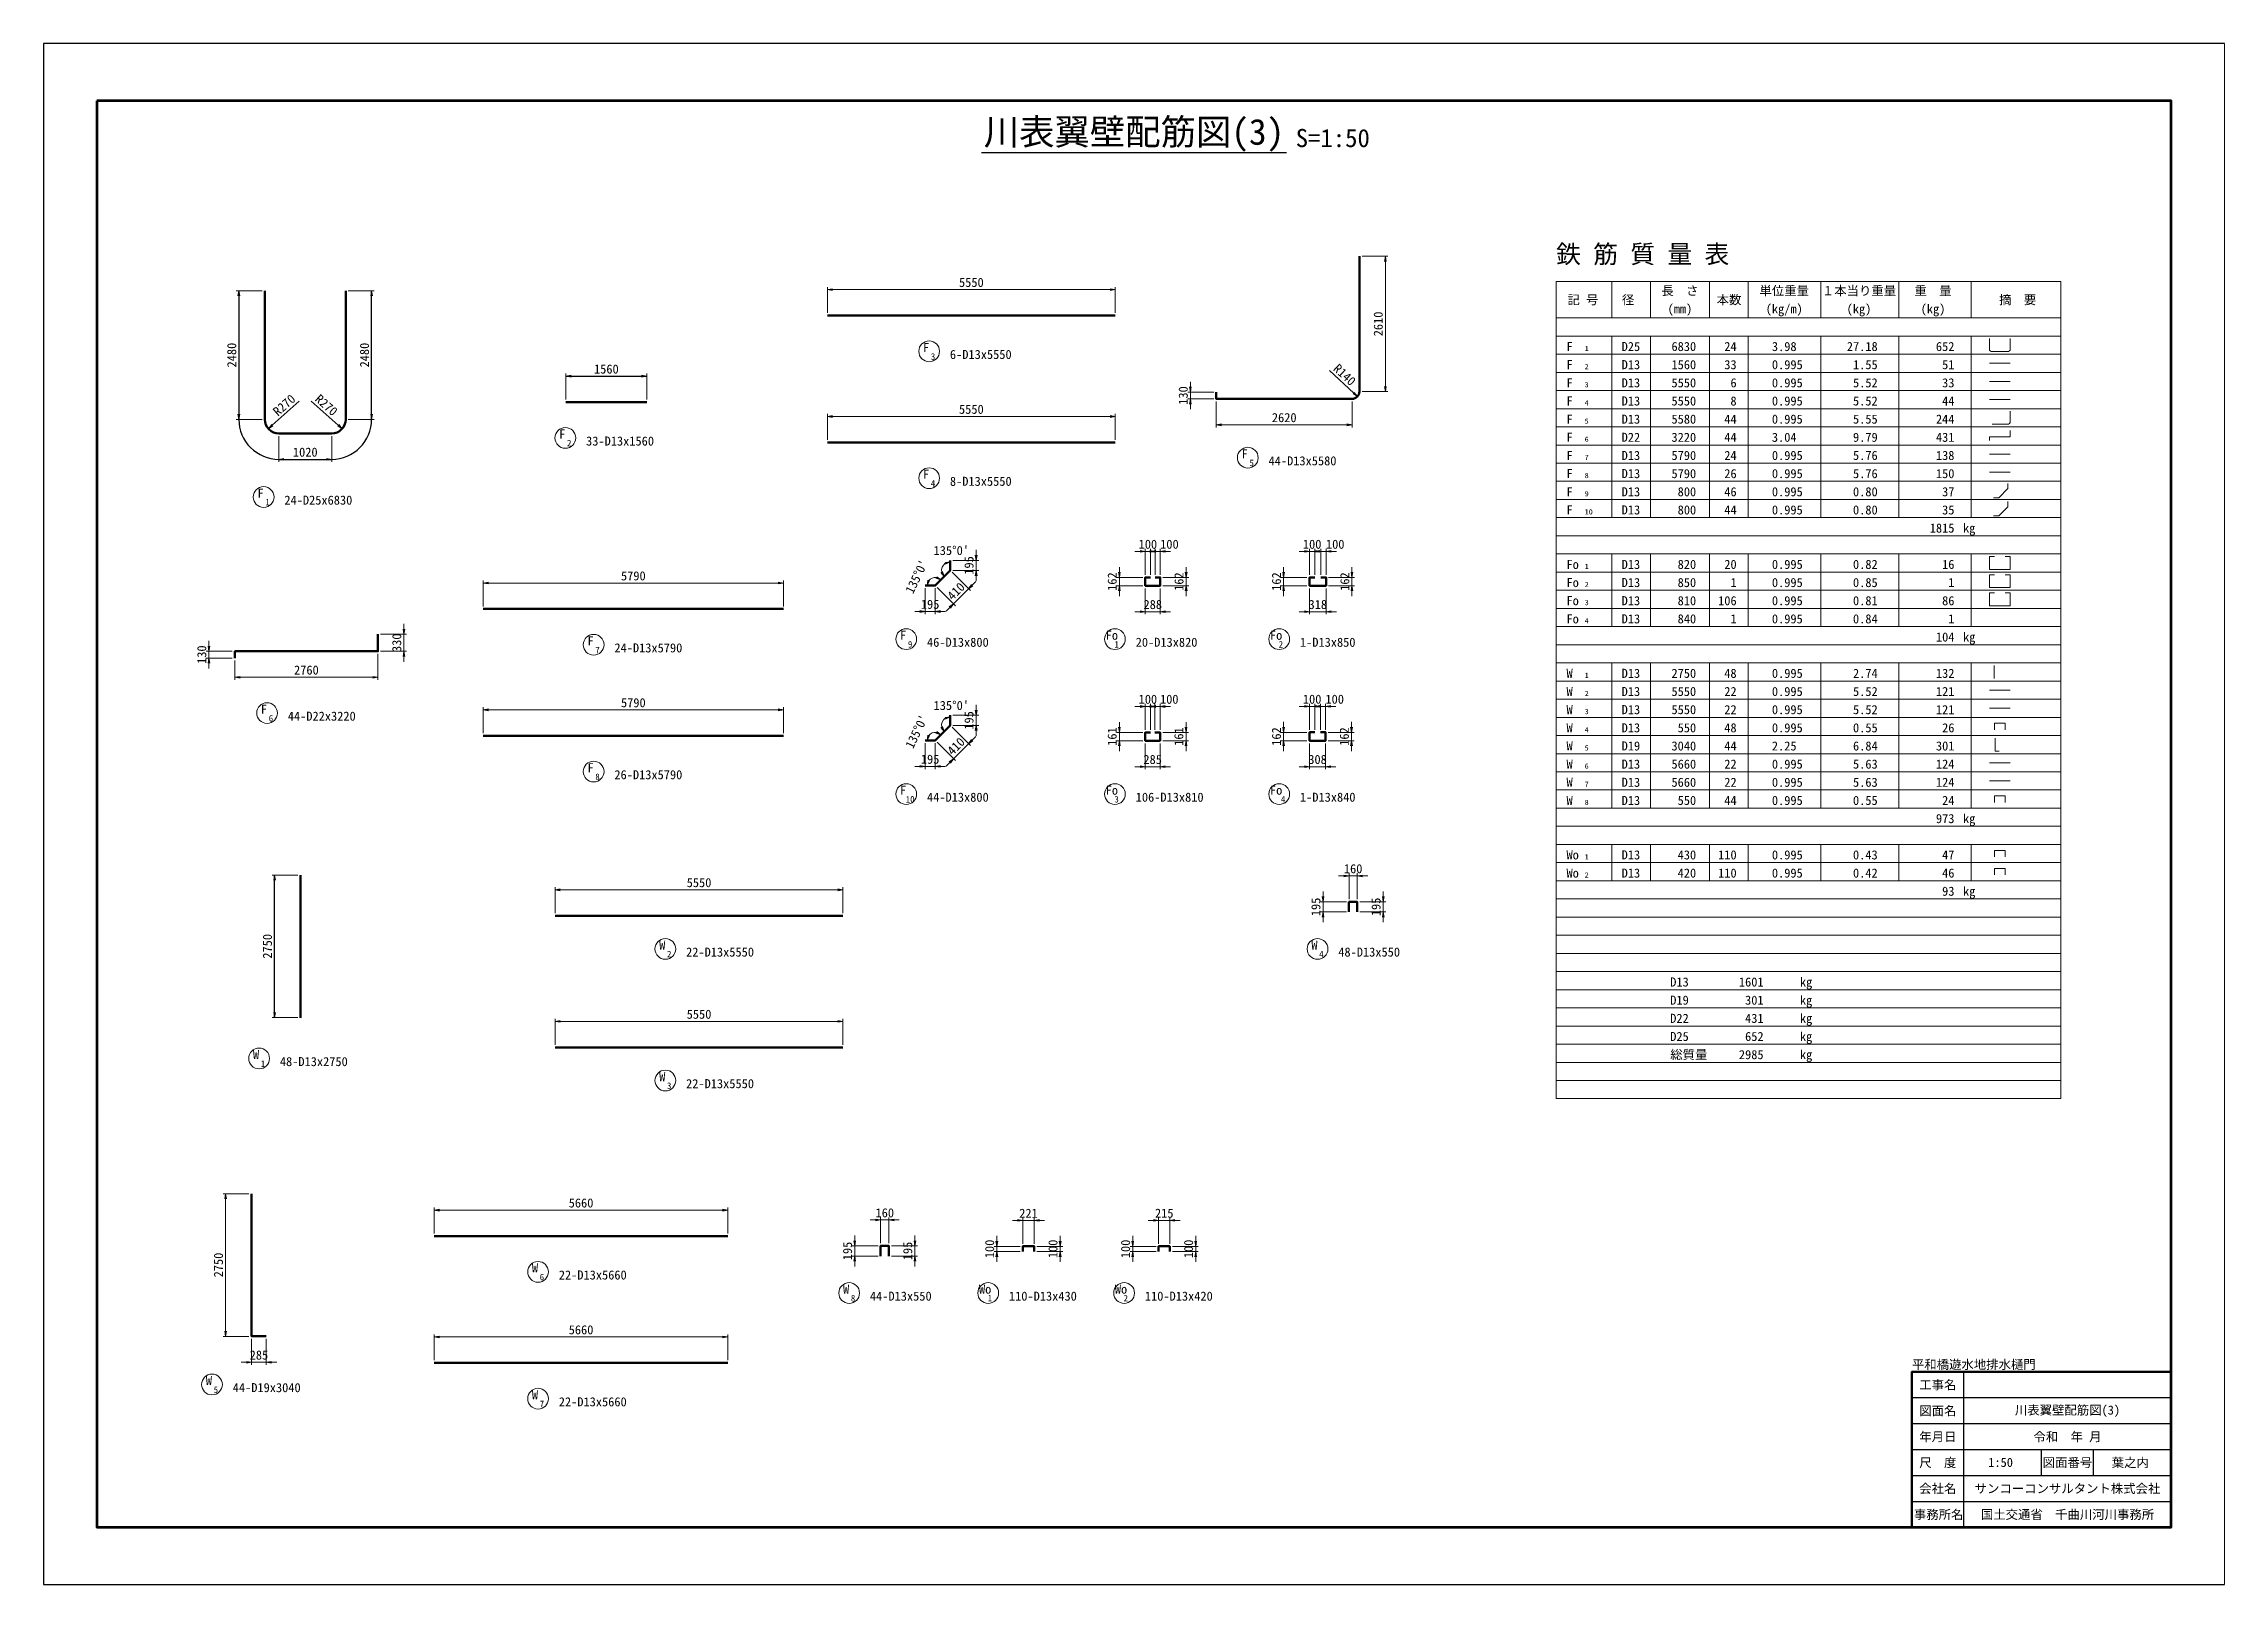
# Paper-space layout 'A1-3' of a CAD drawing. Header units: millimetres. Extents: x -1357 to -516, y 403 to 997.
# The model-space entities are those that its viewports show. They can reach past a viewport. Long polylines and large blocks are cut down to what shows.
import ezdxf
from ezdxf.enums import TextEntityAlignment as Align

# ---------------------------------------------------------------- set-up
doc = ezdxf.new("R2010")
doc.units = ezdxf.units.MM
doc.header["$LTSCALE"] = 500
doc.layers.get('Defpoints').update_dxf_attribs({"color": 153})
for name, color, linetype, lineweight in [('D-STR-DIM', 7, 'Continuous', 13), ('D-STR-STR1', 1, 'Continuous', 50), ('D-STR-TXT', 7, 'Continuous', 13), ('D-TTL', 2, 'Continuous', 140), ('D-TTL-FRAM', 2, 'Continuous', 50), ('D-TTL-LINE', 7, 'Continuous', 25), ('D-TTL-TXT', 7, 'Continuous', 25)]:
    doc.layers.add(name, color=color, linetype=linetype, lineweight=lineweight)
doc.layers.add('D-WORK2', color=11, linetype='Continuous', plot=False)
doc.styles.add('MS ゴシック', font='')
doc.styles.add('YOKO_GOTHIC', font='')
doc.styles.add('ＭＳゴシック', font='')
doc.styles.get('MS ゴシック').set_extended_font_data('MS Gothic')
doc.styles.get('YOKO_GOTHIC').set_extended_font_data('MS Gothic')
doc.styles.get('ＭＳゴシック').set_extended_font_data('MS Gothic')
doc.dimstyles.new('S50', dxfattribs={"dimscale": 50, "dimtxt": 3.5, "dimasz": 2, "dimexe": 1, "dimexo": 1, "dimgap": 1, "dimtad": 1, "dimdec": 0, "dimzin": 1, "dimdsep": 46, "dimtxsty": 'YOKO_GOTHIC', "dimblk": 'OPEN', "dimcen": 0, "dimclrd": 256, "dimclre": 256, "dimclrt": 256, "dimaunit": 1, "dimadec": 3, "dimazin": 0, "dimtfac": 1, "dimtdec": 0, "dimtix": 1, "dimtmove": 2, "dimatfit": 3, "dimldrblk": 'OPEN', "dimfxl": 1, "dimlwd": -1, "dimlwe": -1, "dimarcsym": 2})

psp = doc.layouts.new('A1-3')

msp = doc.modelspace()

# ---------------------------------------------------------------- texts
at = {"layer": 'D-STR-TXT', "style": 'ＭＳゴシック'}
for s, height, p in [('鉄 筋 質 量 表 ', 350, (113264.1, 25362.8)), ('33-D13x1560', 175, (94560.2, 21899.3)), ('24-D25x6830', 175, (88742.7, 20760.4)), ('46-D13x800', 175, (101133.5, 18020.9)), ('1-D13x850', 175, (108324.9, 18020.9)), ('44-D13x800', 175, (101133.5, 15034)), ('106-D13x810', 175, (105157.7, 15034)), ('48-D13x550 ', 175, (109064, 12048.8)), ('22-D13x5660', 175, (94033.8, 5824.2)), ('44-D13x550 ', 175, (100032.9, 5416.2)), ('110-D13x420', 175, (105334.4, 5416.2)), ('44-D19x3040', 175, (87746.8, 3652.9)), ('22-D13x5660', 175, (94033.8, 3379))]:
    msp.add_text(s, height=height, dxfattribs=at).set_placement(p, align=Align.BOTTOM_LEFT)
for s, height, p in [('記 号 ', 175, (113841.1, 24762.8)), ('径 ', 175, (114711.7, 24762.8)), ('長  さ ', 175, (115711.7, 24937.8)), ('本数 ', 175, (116657.6, 24762.8)), ('単位重量 ', 175, (117722.4, 24937.8)), ('１本当り重量 ', 175, (119163.8, 24937.8)), ('重\u3000量 ', 175, (120591.4, 24937.8)), ('摘\u3000要 ', 175, (122223.6, 24762.8)), ('(mm) ', 175, (115711.7, 24587.8)), ('(kg/m) ', 175, (117722.4, 24587.8)), ('(kg) ', 175, (119163.8, 24587.8)), ('(kg) ', 175, (120591.4, 24587.8)), ('F ', 175, (88342.7, 21035.4)), ('1', 125, (88417.7, 20860.4)), ('Fo ', 175, (104757.7, 18295.9)), ('1 ', 125, (104832.7, 18120.9)), ('Fo ', 175, (107924.9, 18295.9)), ('2 ', 125, (107999.9, 18120.9)), ('Fo ', 175, (104757.7, 15309)), ('3 ', 125, (104832.7, 15134)), ('Wo ', 175, (102313.9, 5691.2)), ('1 ', 125, (102388.9, 5516.2)), ('Wo ', 175, (104934.4, 5691.2)), ('2 ', 125, (105009.4, 5516.2))]:
    msp.add_text(s, height=height, dxfattribs=at).set_placement(p, align=Align.MIDDLE_CENTER)
at = {"layer": 'D-STR-TXT', "color": 6, "style": 'ＭＳゴシック'}
for s, height, p in [('F ', 175, (101175.5, 23843.5)), ('3', 125, (101250.5, 23668.5)), ('F ', 175, (94160.2, 22174.3)), ('2', 125, (94235.2, 21999.3)), ('F ', 175, (107319.6, 21793.3)), ('F ', 175, (101175.5, 21398.3)), ('5', 125, (107394.6, 21618.3)), ('4', 125, (101250.5, 21223.3)), ('F ', 175, (94706, 18187.3)), ('F ', 175, (100733.5, 18295.9)), ('9', 125, (100808.5, 18120.9)), ('7', 125, (94781, 18012.3)), ('F ', 175, (88408.4, 16871)), ('6', 125, (88483.4, 16696)), ('F ', 175, (94706, 15742.2)), ('8', 125, (94781, 15567.2)), ('F ', 175, (100733.5, 15309)), ('10', 125, (100808.5, 15134)), ('W ', 175, (96088.2, 12323.8)), ('2', 125, (96163.2, 12148.8)), ('W ', 175, (108664, 12323.8)), ('4', 125, (108739, 12148.8)), ('W ', 175, (88255.4, 10212.6)), ('1', 125, (88330.4, 10037.6)), ('W ', 175, (96088.2, 9787.3)), ('3', 125, (96163.2, 9612.3)), ('W ', 175, (93633.8, 6099.2)), ('6', 125, (93708.8, 5924.2)), ('W ', 175, (99632.9, 5691.2)), ('8', 125, (99707.9, 5516.2)), ('W ', 175, (87346.8, 3927.9)), ('5', 125, (87421.8, 3752.9)), ('W ', 175, (93633.8, 3654)), ('7', 125, (93708.8, 3479))]:
    msp.add_text(s, height=height, dxfattribs=at).set_placement(p, align=Align.MIDDLE_CENTER)
for s, p in [('6-D13x5550', (101575.5, 23568.5)), ('44-D13x5580', (107719.6, 21518.3)), ('24-D13x5790', (95106, 17912.3)), ('44-D22x3220', (88808.4, 16596)), ('26-D13x5790', (95106, 15467.2)), ('48-D13x2750', (88655.4, 9937.6)), ('110-D13x430', (102713.9, 5416.2))]:
    msp.add_text(s, height=175, dxfattribs=at).set_placement(p, align=Align.BOTTOM_LEFT)
at = {"layer": 'D-STR-TXT'}
for s, height, style, p in [('F ', 175, 'YOKO_GOTHIC', (113464.9, 23424.3)), ('F ', 175, 'YOKO_GOTHIC', (113465.1, 23774.3)), ('1 ', 100, 'YOKO_GOTHIC', (113815.1, 23774.3)), ('3.98 ', 175, 'MS ゴシック', (117425.1, 23774.3)), ('0.995', 175, 'MS ゴシック', (117425.1, 23424.3)), ('F ', 175, 'YOKO_GOTHIC', (113464.9, 23074.3)), ('3', 100, 'YOKO_GOTHIC', (113814.9, 23074.3)), ('2', 100, 'YOKO_GOTHIC', (113814.9, 23424.3)), ('0.995', 175, 'MS ゴシック', (117425.1, 23074.3)), ('F ', 175, 'YOKO_GOTHIC', (113464.9, 22724.3)), ('4', 100, 'YOKO_GOTHIC', (113814.9, 22724.3)), ('0.995', 175, 'MS ゴシック', (117425.1, 22724.3)), ('F ', 175, 'YOKO_GOTHIC', (113464.9, 22374.3)), ('5', 100, 'YOKO_GOTHIC', (113814.9, 22374.3)), ('0.995', 175, 'MS ゴシック', (117425.1, 22374.3)), ('F ', 175, 'YOKO_GOTHIC', (113464.9, 22024.3)), ('6', 100, 'YOKO_GOTHIC', (113814.9, 22024.3)), ('3.04 ', 175, 'MS ゴシック', (117425.1, 22024.3)), ('F ', 175, 'YOKO_GOTHIC', (113464.9, 21674.3)), ('F ', 175, 'YOKO_GOTHIC', (113464.9, 21324.3)), ('7', 100, 'YOKO_GOTHIC', (113814.9, 21674.3)), ('0.995', 175, 'MS ゴシック', (117425.1, 21674.3)), ('0.995', 175, 'MS ゴシック', (117425.1, 21324.3)), ('F ', 175, 'YOKO_GOTHIC', (113464.9, 20974.3)), ('8', 100, 'YOKO_GOTHIC', (113814.9, 21324.3)), ('9', 100, 'YOKO_GOTHIC', (113814.9, 20974.3)), ('0.995', 175, 'MS ゴシック', (117425.1, 20974.3)), ('F ', 175, 'YOKO_GOTHIC', (113464.9, 20624.3)), ('10', 100, 'YOKO_GOTHIC', (113814.9, 20624.3)), ('0.995', 175, 'MS ゴシック', (117425.1, 20624.3)), ('Fo', 175, 'YOKO_GOTHIC', (113465.1, 19574.3)), ('Fo', 175, 'YOKO_GOTHIC', (113465.1, 19224.3)), ('1 ', 100, 'YOKO_GOTHIC', (113815.1, 19574.3)), ('0.995', 175, 'MS ゴシック', (117425.1, 19574.3)), ('0.995', 175, 'MS ゴシック', (117425.1, 19224.3)), ('Fo', 175, 'YOKO_GOTHIC', (113465.1, 18874.3)), ('3 ', 100, 'YOKO_GOTHIC', (113815.1, 18874.3)), ('2 ', 100, 'YOKO_GOTHIC', (113815.1, 19224.3)), ('0.995', 175, 'MS ゴシック', (117425.1, 18874.3)), ('Fo', 175, 'YOKO_GOTHIC', (113465.1, 18524.3)), ('4', 100, 'YOKO_GOTHIC', (113815.1, 18524.3)), ('0.995', 175, 'MS ゴシック', (117425.1, 18524.3)), ('W ', 175, 'YOKO_GOTHIC', (113465.1, 17474.3)), ('W ', 175, 'YOKO_GOTHIC', (113465.1, 17124.3)), ('1', 100, 'YOKO_GOTHIC', (113815.1, 17474.3)), ('0.995', 175, 'MS ゴシック', (117425.1, 17474.3)), ('0.995', 175, 'MS ゴシック', (117425.1, 17124.3)), ('W ', 175, 'YOKO_GOTHIC', (113465.1, 16774.3)), ('3', 100, 'YOKO_GOTHIC', (113815.1, 16774.3)), ('2', 100, 'YOKO_GOTHIC', (113815.1, 17124.3)), ('0.995', 175, 'MS ゴシック', (117425.1, 16774.3)), ('W ', 175, 'YOKO_GOTHIC', (113465.1, 16424.3)), ('4', 100, 'YOKO_GOTHIC', (113815.1, 16424.3)), ('0.995', 175, 'MS ゴシック', (117425.1, 16424.3)), ('W ', 175, 'YOKO_GOTHIC', (113465.1, 16074.3)), ('5', 100, 'YOKO_GOTHIC', (113815.1, 16074.3)), ('2.25 ', 175, 'MS ゴシック', (117425.1, 16074.3)), ('W ', 175, 'YOKO_GOTHIC', (113465.1, 15724.3)), ('6', 100, 'YOKO_GOTHIC', (113815.1, 15724.3)), ('0.995', 175, 'MS ゴシック', (117425.1, 15724.3)), ('W ', 175, 'YOKO_GOTHIC', (113465.1, 15374.3)), ('W ', 175, 'YOKO_GOTHIC', (113465.1, 15024.3)), ('7', 100, 'YOKO_GOTHIC', (113815.1, 15374.3)), ('0.995', 175, 'MS ゴシック', (117425.1, 15374.3)), ('0.995', 175, 'MS ゴシック', (117425.1, 15024.3)), ('8', 100, 'YOKO_GOTHIC', (113815.1, 15024.3)), ('Wo', 175, 'YOKO_GOTHIC', (113465.1, 13974.3)), ('1 ', 100, 'YOKO_GOTHIC', (113815.1, 13974.3)), ('0.995', 175, 'MS ゴシック', (117425.1, 13974.3)), ('Wo', 175, 'YOKO_GOTHIC', (113465.1, 13624.3)), ('2 ', 100, 'YOKO_GOTHIC', (113815.1, 13624.3)), ('0.995', 175, 'MS ゴシック', (117425.1, 13624.3)), ('D13', 175, 'MS ゴシック', (115465.1, 11524.3)), ('kg', 175, 'MS ゴシック', (117965.1, 11524.3)), ('kg', 175, 'MS ゴシック', (117965.1, 11174.3)), ('D19', 175, 'MS ゴシック', (115465.1, 11174.3)), ('D22', 175, 'MS ゴシック', (115465.1, 10824.3)), ('kg', 175, 'MS ゴシック', (117965.1, 10824.3)), ('D25', 175, 'MS ゴシック', (115465.1, 10474.3)), ('kg', 175, 'MS ゴシック', (117965.1, 10474.3)), ('総質量', 175, 'MS ゴシック', (115465.1, 10124.3)), ('kg', 175, 'MS ゴシック', (117965.1, 10124.3))]:
    msp.add_text(s, height=height, dxfattribs=dict(at, style=style)).set_placement(p)
for s, style, p in [('D25', 'MS ゴシック', (114885.1, 23774.3)), ('D13', 'MS ゴシック', (114885.1, 23424.3)), ('6830', 'MS ゴシック', (115965.1, 23774.3)), ('1560', 'MS ゴシック', (115965.1, 23424.3)), ('33', 'MS ゴシック', (116745.1, 23424.3)), ('24', 'MS ゴシック', (116745.1, 23774.3)), ('27.18', 'MS ゴシック', (119465.1, 23774.3)), ('1.55', 'MS ゴシック', (119465.1, 23424.3)), ('652', 'MS ゴシック', (120945.1, 23774.3)), ('51', 'MS ゴシック', (120945.1, 23424.3)), ('D13', 'MS ゴシック', (114885.1, 23074.3)), ('5550', 'MS ゴシック', (115965.1, 23074.3)), ('6', 'MS ゴシック', (116745.1, 23074.3)), ('5.52', 'MS ゴシック', (119465.1, 23074.3)), ('33', 'MS ゴシック', (120945.1, 23074.3)), ('D13', 'MS ゴシック', (114885.1, 22724.3)), ('5550', 'MS ゴシック', (115965.1, 22724.3)), ('8', 'MS ゴシック', (116745.1, 22724.3)), ('5.52', 'MS ゴシック', (119465.1, 22724.3)), ('44', 'MS ゴシック', (120945.1, 22724.3)), ('D13', 'MS ゴシック', (114885.1, 22374.3)), ('5580', 'MS ゴシック', (115965.1, 22374.3)), ('44', 'MS ゴシック', (116745.1, 22374.3)), ('5.55', 'MS ゴシック', (119465.1, 22374.3)), ('244', 'MS ゴシック', (120945.1, 22374.3)), ('D22', 'MS ゴシック', (114885.1, 22024.3)), ('3220', 'MS ゴシック', (115965.1, 22024.3)), ('44', 'MS ゴシック', (116745.1, 22024.3)), ('9.79', 'MS ゴシック', (119465.1, 22024.3)), ('431', 'MS ゴシック', (120945.1, 22024.3)), ('D13', 'MS ゴシック', (114885.1, 21674.3)), ('D13', 'MS ゴシック', (114885.1, 21324.3)), ('5790', 'MS ゴシック', (115965.1, 21674.3)), ('5790', 'MS ゴシック', (115965.1, 21324.3)), ('24', 'MS ゴシック', (116745.1, 21674.3)), ('26', 'MS ゴシック', (116745.1, 21324.3)), ('5.76', 'MS ゴシック', (119465.1, 21674.3)), ('5.76', 'MS ゴシック', (119465.1, 21324.3)), ('138', 'MS ゴシック', (120945.1, 21674.3)), ('150', 'MS ゴシック', (120945.1, 21324.3)), ('D13', 'MS ゴシック', (114885.1, 20974.3)), ('800', 'MS ゴシック', (115965.1, 20974.3)), ('46', 'MS ゴシック', (116745.1, 20974.3)), ('0.80', 'MS ゴシック', (119465.1, 20974.3)), ('37', 'MS ゴシック', (120945.1, 20974.3)), ('D13', 'MS ゴシック', (114885.1, 20624.3)), ('800', 'MS ゴシック', (115965.1, 20624.3)), ('44', 'MS ゴシック', (116745.1, 20624.3)), ('0.80', 'MS ゴシック', (119465.1, 20624.3)), ('35', 'MS ゴシック', (120945.1, 20624.3)), ('1815', 'MS ゴシック', (120945.1, 20274.3)), ('kg', 'YOKO_GOTHIC', (121348.5, 20274.3)), ('D13', 'MS ゴシック', (114885.1, 19574.3)), ('D13', 'MS ゴシック', (114885.1, 19224.3)), ('820', 'MS ゴシック', (115965.1, 19574.3)), ('850', 'MS ゴシック', (115965.1, 19224.3)), ('20', 'MS ゴシック', (116745.1, 19574.3)), ('1', 'MS ゴシック', (116745.1, 19224.3)), ('0.82', 'MS ゴシック', (119465.1, 19574.3)), ('0.85', 'MS ゴシック', (119465.1, 19224.3)), ('16', 'MS ゴシック', (120945.1, 19574.3)), ('1', 'MS ゴシック', (120945.1, 19224.3)), ('D13', 'MS ゴシック', (114885.1, 18874.3)), ('810', 'MS ゴシック', (115965.1, 18874.3)), ('106', 'MS ゴシック', (116745.1, 18874.3)), ('0.81', 'MS ゴシック', (119465.1, 18874.3)), ('86', 'MS ゴシック', (120945.1, 18874.3)), ('D13', 'MS ゴシック', (114885.1, 18524.3)), ('840', 'MS ゴシック', (115965.1, 18524.3)), ('1', 'MS ゴシック', (116745.1, 18524.3)), ('0.84', 'MS ゴシック', (119465.1, 18524.3)), ('1', 'MS ゴシック', (120945.1, 18524.3)), ('104', 'YOKO_GOTHIC', (120945.1, 18174.3)), ('kg', 'YOKO_GOTHIC', (121348.5, 18174.3)), ('D13', 'MS ゴシック', (114885.1, 17474.3)), ('D13', 'MS ゴシック', (114885.1, 17124.3)), ('5550', 'MS ゴシック', (115965.1, 17124.3)), ('2750', 'MS ゴシック', (115965.1, 17474.3)), ('48', 'MS ゴシック', (116745.1, 17474.3)), ('22', 'MS ゴシック', (116745.1, 17124.3)), ('5.52', 'MS ゴシック', (119465.1, 17124.3)), ('2.74', 'MS ゴシック', (119465.1, 17474.3)), ('132', 'MS ゴシック', (120945.1, 17474.3)), ('121', 'MS ゴシック', (120945.1, 17124.3)), ('D13', 'MS ゴシック', (114885.1, 16774.3)), ('5550', 'MS ゴシック', (115965.1, 16774.3)), ('22', 'MS ゴシック', (116745.1, 16774.3)), ('5.52', 'MS ゴシック', (119465.1, 16774.3)), ('121', 'MS ゴシック', (120945.1, 16774.3)), ('D13', 'MS ゴシック', (114885.1, 16424.3)), ('550', 'MS ゴシック', (115965.1, 16424.3)), ('48', 'MS ゴシック', (116745.1, 16424.3)), ('0.55', 'MS ゴシック', (119465.1, 16424.3)), ('26', 'MS ゴシック', (120945.1, 16424.3)), ('D19', 'MS ゴシック', (114885.1, 16074.3)), ('3040', 'MS ゴシック', (115965.1, 16074.3)), ('44', 'MS ゴシック', (116745.1, 16074.3)), ('6.84', 'MS ゴシック', (119465.1, 16074.3)), ('301', 'MS ゴシック', (120945.1, 16074.3)), ('D13', 'MS ゴシック', (114885.1, 15724.3)), ('5660', 'MS ゴシック', (115965.1, 15724.3)), ('22', 'MS ゴシック', (116745.1, 15724.3)), ('5.63', 'MS ゴシック', (119465.1, 15724.3)), ('124', 'MS ゴシック', (120945.1, 15724.3)), ('D13', 'MS ゴシック', (114885.1, 15374.3)), ('D13', 'MS ゴシック', (114885.1, 15024.3)), ('5660', 'MS ゴシック', (115965.1, 15374.3)), ('550', 'MS ゴシック', (115965.1, 15024.3)), ('44', 'MS ゴシック', (116745.1, 15024.3)), ('22', 'MS ゴシック', (116745.1, 15374.3)), ('5.63', 'MS ゴシック', (119465.1, 15374.3)), ('0.55', 'MS ゴシック', (119465.1, 15024.3)), ('124', 'MS ゴシック', (120945.1, 15374.3)), ('24', 'MS ゴシック', (120945.1, 15024.3)), ('973', 'YOKO_GOTHIC', (120945.1, 14674.3)), ('kg', 'YOKO_GOTHIC', (121348.5, 14674.3)), ('D13', 'MS ゴシック', (114885.1, 13974.3)), ('430', 'MS ゴシック', (115965.1, 13974.3)), ('110', 'MS ゴシック', (116745.1, 13974.3)), ('0.43', 'MS ゴシック', (119465.1, 13974.3)), ('47', 'MS ゴシック', (120945.1, 13974.3)), ('D13', 'MS ゴシック', (114885.1, 13624.3)), ('420', 'MS ゴシック', (115965.1, 13624.3)), ('110', 'MS ゴシック', (116745.1, 13624.3)), ('0.42', 'MS ゴシック', (119465.1, 13624.3)), ('46', 'MS ゴシック', (120945.1, 13624.3)), ('kg', 'YOKO_GOTHIC', (121348.5, 13274.3)), ('93', 'YOKO_GOTHIC', (120945.1, 13274.3)), ('1601', 'MS ゴシック', (117265.1, 11524.3)), ('431', 'MS ゴシック', (117265.1, 10824.3)), ('301', 'MS ゴシック', (117265.1, 11174.3)), ('652', 'MS ゴシック', (117265.1, 10474.3)), ('2985', 'MS ゴシック', (117265.1, 10124.3))]:
    msp.add_text(s, height=175, dxfattribs=dict(at, style=style)).set_placement(p, align=Align.RIGHT)
at = {"layer": 'D-STR-TXT', "color": 3, "style": 'ＭＳゴシック'}
for s, p in [('8-D13x5550', (101575.5, 21123.3)), ('20-D13x820', (105157.7, 18020.9)), ('1-D13x840', (108324.9, 15034)), ('22-D13x5550', (96488.2, 12048.8)), ('22-D13x5550', (96488.2, 9512.3))]:
    msp.add_text(s, height=175, dxfattribs=at).set_placement(p, align=Align.BOTTOM_LEFT)
for s, height, p in [('Fo ', 175, (107924.9, 15309)), ('4', 125, (107999.9, 15134))]:
    msp.add_text(s, height=height, dxfattribs=at).set_placement(p, align=Align.MIDDLE_CENTER)
at = {"layer": 'D-TTL-TXT', "style": 'MS ゴシック'}
for s, height, p in [('川表翼壁配筋図(3)', 500, (105125, 27600)), ('S=1:50', 350, (108958.3, 27600))]:
    msp.add_text(s, height=height, dxfattribs=at).set_placement(p, align=Align.BOTTOM_CENTER)
msp.add_text('平和橋遊水地排水樋門', height=175, dxfattribs=at).set_placement((120125, 4100), align=Align.BOTTOM_LEFT)
for s, p in [('工事名', (120625, 3850)), ('図面名', (120625, 3350)), ('川表翼壁配筋図(3)', (123125, 3350)), ('年月日', (120625, 2850)), ('令和  年 月', (123125, 2850)), ('尺\u3000度', (120625, 2350)), ('1:50', (121834.9, 2350)), ('図面番号', (123125, 2350)), ('葉之内', (124334.9, 2350)), ('会社名', (120625, 1850)), ('サンコーコンサルタント株式会社', (123125, 1850)), ('事務所名', (120641.1, 1350)), ('国土交通省\u3000千曲川河川事務所', (123125, 1350))]:
    msp.add_text(s, height=175, dxfattribs=at).set_placement(p, align=Align.MIDDLE)

# ---------------------------------------------------------------- blocks, each defined once
blk = doc.blocks.new('_Open')
at = {"color": 0, "linetype": 'ByBlock', "lineweight": -2}
for p, q in [((-1, 0.17), (0, 0)), ((-1, -0.17), (0, 0)), ((0, 0), (-1, 0))]:
    blk.add_line(p, q, dxfattribs=at)
blk = doc.blocks.new('*D336')
at = {"layer": 'D-STR-DIM', "transparency": 16777216}
for p, q in [((94171, 22839), (94171, 23339)), ((94271, 23289), (95631, 23289)), ((95731, 22839), (95731, 23339))]:
    blk.add_line(p, q, dxfattribs=at)
at = {"layer": 'Defpoints', "color": 0, "transparency": 16777216}
for p in [(95731, 23289), (94171, 22789), (95731, 22789)]:
    blk.add_point(p, dxfattribs=at)
at = {"layer": 'D-STR-DIM', "transparency": 16777216, "xscale": 100, "yscale": 100, "zscale": 100, "rotation": 180}
blk.add_blockref('_Open', (94171, 23289), dxfattribs=at)
at = {"layer": 'D-STR-DIM', "transparency": 16777216, "xscale": 100, "yscale": 100, "zscale": 100}
blk.add_blockref('_Open', (95731, 23289), dxfattribs=at)
at = {"layer": 'D-STR-DIM', "transparency": 16777216, "insert": (94951, 23426), "char_height": 175, "attachment_point": 5, "style": 'YOKO_GOTHIC'}
blk.add_mtext('1560', dxfattribs=at)
blk = doc.blocks.new('*D337')
at = {"layer": 'D-STR-DIM', "transparency": 16777216}
for p, q in [((99214, 24508), (99214, 25008)), ((99314, 24958), (104664, 24958)), ((104764, 24508), (104764, 25008))]:
    blk.add_line(p, q, dxfattribs=at)
at = {"layer": 'Defpoints', "color": 0, "transparency": 16777216}
for p in [(104764, 24958), (99214, 24458), (104764, 24458)]:
    blk.add_point(p, dxfattribs=at)
at = {"layer": 'D-STR-DIM', "transparency": 16777216, "xscale": 100, "yscale": 100, "zscale": 100, "rotation": 180}
blk.add_blockref('_Open', (99214, 24958), dxfattribs=at)
at = {"layer": 'D-STR-DIM', "transparency": 16777216, "xscale": 100, "yscale": 100, "zscale": 100}
blk.add_blockref('_Open', (104764, 24958), dxfattribs=at)
at = {"layer": 'D-STR-DIM', "transparency": 16777216, "insert": (101989, 25096), "char_height": 175, "attachment_point": 5, "style": 'YOKO_GOTHIC'}
blk.add_mtext('5550', dxfattribs=at)
blk = doc.blocks.new('*D338')
at = {"layer": 'D-STR-DIM', "transparency": 16777216}
for p, q in [((99214, 22063), (99214, 22563)), ((99314, 22513), (104664, 22513)), ((104764, 22063), (104764, 22563))]:
    blk.add_line(p, q, dxfattribs=at)
at = {"layer": 'Defpoints', "color": 0, "transparency": 16777216}
for p in [(104764, 22513), (99214, 22013), (104764, 22013)]:
    blk.add_point(p, dxfattribs=at)
at = {"layer": 'D-STR-DIM', "transparency": 16777216, "xscale": 100, "yscale": 100, "zscale": 100, "rotation": 180}
blk.add_blockref('_Open', (99214, 22513), dxfattribs=at)
at = {"layer": 'D-STR-DIM', "transparency": 16777216, "xscale": 100, "yscale": 100, "zscale": 100}
blk.add_blockref('_Open', (104764, 22513), dxfattribs=at)
at = {"layer": 'D-STR-DIM', "transparency": 16777216, "insert": (101989, 22650), "char_height": 175, "attachment_point": 5, "style": 'YOKO_GOTHIC'}
blk.add_mtext('5550', dxfattribs=at)
blk = doc.blocks.new('*D339')
at = {"layer": 'D-STR-DIM', "transparency": 16777216}
for p, q in [((109522, 25602), (110022, 25602)), ((109972, 25502), (109972, 23092)), ((109522, 22992), (110022, 22992))]:
    blk.add_line(p, q, dxfattribs=at)
at = {"layer": 'Defpoints', "color": 0, "transparency": 16777216}
for p in [(109472, 25602), (109472, 22992), (109972, 22992)]:
    blk.add_point(p, dxfattribs=at)
at = {"layer": 'D-STR-DIM', "transparency": 16777216, "xscale": 100, "yscale": 100, "zscale": 100}
for p, rotation in [((109972, 25602), 90), ((109972, 22992), 270)]:
    blk.add_blockref('_Open', p, dxfattribs=dict(at, rotation=rotation))
at = {"layer": 'D-STR-DIM', "transparency": 16777216, "insert": (109835, 24297), "char_height": 175, "attachment_point": 5, "rotation": 90, "style": 'YOKO_GOTHIC'}
blk.add_mtext('2610', dxfattribs=at)
blk = doc.blocks.new('*D340')
at = {"layer": 'D-STR-DIM', "transparency": 16777216}
for p, q in [((106712, 22802), (106712, 22302)), ((109332, 22802), (109332, 22302)), ((106812, 22352), (109232, 22352))]:
    blk.add_line(p, q, dxfattribs=at)
at = {"layer": 'Defpoints', "color": 0, "transparency": 16777216}
for p in [(106712, 22852), (109332, 22852), (109332, 22352)]:
    blk.add_point(p, dxfattribs=at)
at = {"layer": 'D-STR-DIM', "transparency": 16777216, "xscale": 100, "yscale": 100, "zscale": 100, "rotation": 180}
blk.add_blockref('_Open', (106712, 22352), dxfattribs=at)
at = {"layer": 'D-STR-DIM', "transparency": 16777216, "xscale": 100, "yscale": 100, "zscale": 100}
blk.add_blockref('_Open', (109332, 22352), dxfattribs=at)
at = {"layer": 'D-STR-DIM', "transparency": 16777216, "insert": (108022, 22490), "char_height": 175, "attachment_point": 5, "style": 'YOKO_GOTHIC'}
blk.add_mtext('2620', dxfattribs=at)
blk = doc.blocks.new('*D341')
at = {"layer": 'D-STR-DIM', "transparency": 16777216}
for p, q in [((106212, 23082), (106212, 23182)), ((106662, 22982), (106162, 22982)), ((106662, 22852), (106162, 22852)), ((106212, 22982), (106212, 22852)), ((106212, 22752), (106212, 22652))]:
    blk.add_line(p, q, dxfattribs=at)
at = {"layer": 'Defpoints', "color": 0, "transparency": 16777216}
for p in [(106212, 22852), (106712, 22982), (106712, 22852)]:
    blk.add_point(p, dxfattribs=at)
at = {"layer": 'D-STR-DIM', "transparency": 16777216, "xscale": 100, "yscale": 100, "zscale": 100}
for p, rotation in [((106212, 22982), 270), ((106212, 22852), 90)]:
    blk.add_blockref('_Open', p, dxfattribs=dict(at, rotation=rotation))
at = {"layer": 'D-STR-DIM', "transparency": 16777216, "insert": (106075, 22917), "char_height": 175, "attachment_point": 5, "rotation": 90, "style": 'YOKO_GOTHIC'}
blk.add_mtext('130', dxfattribs=at)
blk = doc.blocks.new('*D342')
at = {"layer": 'D-STR-DIM', "transparency": 16777216}
blk.add_line((108897, 23398), (109362, 22965), dxfattribs=at)
at = {"layer": 'Defpoints', "color": 0, "transparency": 16777216}
for p in [(109332, 22992), (109435, 22897)]:
    blk.add_point(p, dxfattribs=at)
at = {"layer": 'D-STR-DIM', "transparency": 16777216, "xscale": 100, "yscale": 100, "zscale": 100, "rotation": 317.0231751871922}
blk.add_blockref('_Open', (109435, 22897), dxfattribs=at)
at = {"layer": 'D-STR-DIM', "transparency": 16777216, "insert": (109186, 23316), "char_height": 175, "attachment_point": 5, "rotation": 317.0232, "style": 'YOKO_GOTHIC'}
blk.add_mtext('R140', dxfattribs=at)
blk = doc.blocks.new('*D343')
at = {"layer": 'D-STR-DIM', "transparency": 16777216}
for p, q in [((87787, 17806), (87787, 17436)), ((90547, 17936), (90547, 17436)), ((90447, 17486), (87887, 17486))]:
    blk.add_line(p, q, dxfattribs=at)
at = {"layer": 'Defpoints', "color": 0, "transparency": 16777216}
for p in [(87787, 17856), (90547, 17986), (87787, 17486)]:
    blk.add_point(p, dxfattribs=at)
at = {"layer": 'D-STR-DIM', "transparency": 16777216, "xscale": 100, "yscale": 100, "zscale": 100, "rotation": 180}
blk.add_blockref('_Open', (87787, 17486), dxfattribs=at)
at = {"layer": 'D-STR-DIM', "transparency": 16777216, "xscale": 100, "yscale": 100, "zscale": 100}
blk.add_blockref('_Open', (90547, 17486), dxfattribs=at)
at = {"layer": 'D-STR-DIM', "transparency": 16777216, "insert": (89167, 17624), "char_height": 175, "attachment_point": 5, "style": 'YOKO_GOTHIC'}
blk.add_mtext('2760', dxfattribs=at)
blk = doc.blocks.new('*D344')
at = {"layer": 'D-STR-DIM', "transparency": 16777216}
for p, q in [((91047, 18416), (91047, 18516)), ((90597, 18316), (91097, 18316)), ((91047, 18316), (91047, 17986)), ((90597, 17986), (91097, 17986)), ((91047, 17886), (91047, 17786))]:
    blk.add_line(p, q, dxfattribs=at)
at = {"layer": 'Defpoints', "color": 0, "transparency": 16777216}
for p in [(90547, 18316), (90547, 17986), (91047, 17986)]:
    blk.add_point(p, dxfattribs=at)
at = {"layer": 'D-STR-DIM', "transparency": 16777216, "xscale": 100, "yscale": 100, "zscale": 100}
for p, rotation in [((91047, 18316), 270), ((91047, 17986), 90)]:
    blk.add_blockref('_Open', p, dxfattribs=dict(at, rotation=rotation))
at = {"layer": 'D-STR-DIM', "transparency": 16777216, "insert": (90910, 18151), "char_height": 175, "attachment_point": 5, "rotation": 90, "style": 'YOKO_GOTHIC'}
blk.add_mtext('330', dxfattribs=at)
blk = doc.blocks.new('*D345')
at = {"layer": 'D-STR-DIM', "transparency": 16777216}
for p, q in [((87287, 18086), (87287, 18186)), ((87737, 17986), (87237, 17986)), ((87737, 17856), (87237, 17856)), ((87287, 17856), (87287, 17986)), ((87287, 17756), (87287, 17656))]:
    blk.add_line(p, q, dxfattribs=at)
at = {"layer": 'Defpoints', "color": 0, "transparency": 16777216}
for p in [(87287, 17986), (87787, 17986), (87787, 17856)]:
    blk.add_point(p, dxfattribs=at)
at = {"layer": 'D-STR-DIM', "transparency": 16777216, "xscale": 100, "yscale": 100, "zscale": 100}
for p, rotation in [((87287, 17986), 270), ((87287, 17856), 90)]:
    blk.add_blockref('_Open', p, dxfattribs=dict(at, rotation=rotation))
at = {"layer": 'D-STR-DIM', "transparency": 16777216, "insert": (87150, 17921), "char_height": 175, "attachment_point": 5, "rotation": 90, "style": 'YOKO_GOTHIC'}
blk.add_mtext('130', dxfattribs=at)
blk = doc.blocks.new('*D347')
at = {"layer": 'D-STR-DIM', "transparency": 16777216}
for p, q in [((92576, 18852), (92576, 19352)), ((98366, 18852), (98366, 19352)), ((92676, 19302), (98266, 19302))]:
    blk.add_line(p, q, dxfattribs=at)
at = {"layer": 'Defpoints', "color": 0, "transparency": 16777216}
for p in [(98366, 19302), (92576, 18802), (98366, 18802)]:
    blk.add_point(p, dxfattribs=at)
at = {"layer": 'D-STR-DIM', "transparency": 16777216, "xscale": 100, "yscale": 100, "zscale": 100, "rotation": 180}
blk.add_blockref('_Open', (92576, 19302), dxfattribs=at)
at = {"layer": 'D-STR-DIM', "transparency": 16777216, "xscale": 100, "yscale": 100, "zscale": 100}
blk.add_blockref('_Open', (98366, 19302), dxfattribs=at)
at = {"layer": 'D-STR-DIM', "transparency": 16777216, "insert": (95471, 19439), "char_height": 175, "attachment_point": 5, "style": 'YOKO_GOTHIC'}
blk.add_mtext('5790', dxfattribs=at)
blk = doc.blocks.new('*D348')
at = {"layer": 'D-STR-DIM', "transparency": 16777216}
for p, q in [((92576, 16407), (92576, 16907)), ((92676, 16857), (98266, 16857)), ((98366, 16407), (98366, 16907))]:
    blk.add_line(p, q, dxfattribs=at)
at = {"layer": 'Defpoints', "color": 0, "transparency": 16777216}
for p in [(98366, 16857), (92576, 16357), (98366, 16357)]:
    blk.add_point(p, dxfattribs=at)
at = {"layer": 'D-STR-DIM', "transparency": 16777216, "xscale": 100, "yscale": 100, "zscale": 100, "rotation": 180}
blk.add_blockref('_Open', (92576, 16857), dxfattribs=at)
at = {"layer": 'D-STR-DIM', "transparency": 16777216, "xscale": 100, "yscale": 100, "zscale": 100}
blk.add_blockref('_Open', (98366, 16857), dxfattribs=at)
at = {"layer": 'D-STR-DIM', "transparency": 16777216, "insert": (95471, 16994), "char_height": 175, "attachment_point": 5, "style": 'YOKO_GOTHIC'}
blk.add_mtext('5790', dxfattribs=at)
blk = doc.blocks.new('*D349')
at = {"layer": 'D-STR-DIM', "transparency": 16777216}
for p, q in [((101097, 19204), (101097, 18704)), ((101292, 19204), (101292, 18704)), ((100997, 18754), (100897, 18754)), ((101097, 18754), (101292, 18754)), ((101392, 18754), (101492, 18754))]:
    blk.add_line(p, q, dxfattribs=at)
at = {"layer": 'Defpoints', "color": 0, "transparency": 16777216}
for p in [(101097, 19254), (101292, 19254), (101292, 18754)]:
    blk.add_point(p, dxfattribs=at)
at = {"layer": 'D-STR-DIM', "transparency": 16777216, "xscale": 100, "yscale": 100, "zscale": 100}
blk.add_blockref('_Open', (101097, 18754), dxfattribs=at)
at = {"layer": 'D-STR-DIM', "transparency": 16777216, "xscale": 100, "yscale": 100, "zscale": 100, "rotation": 180}
blk.add_blockref('_Open', (101292, 18754), dxfattribs=at)
at = {"layer": 'D-STR-DIM', "transparency": 16777216, "insert": (101194, 18891), "char_height": 175, "attachment_point": 5, "style": 'YOKO_GOTHIC'}
blk.add_mtext('195', dxfattribs=at)
blk = doc.blocks.new('*D350')
at = {"layer": 'D-STR-DIM', "transparency": 16777216}
for p, q in [((101617, 19509), (101970, 19155)), ((101327, 19219), (101681, 18865)), ((101645, 18900), (101935, 19190)), ((102006, 19261), (102077, 19332)), ((101574, 18830), (101504, 18759))]:
    blk.add_line(p, q, dxfattribs=at)
at = {"layer": 'Defpoints', "color": 0, "transparency": 16777216}
for p in [(101582, 19544), (101292, 19254), (101935, 19190)]:
    blk.add_point(p, dxfattribs=at)
at = {"layer": 'D-STR-DIM', "transparency": 16777216, "xscale": 100, "yscale": 100, "zscale": 100}
for p, rotation in [((101935, 19190), 224.9999992323832), ((101645, 18900), 44.99999923238323)]:
    blk.add_blockref('_Open', p, dxfattribs=dict(at, rotation=rotation))
at = {"layer": 'D-STR-DIM', "transparency": 16777216, "insert": (101693, 19143), "char_height": 175, "attachment_point": 5, "rotation": 45, "style": 'YOKO_GOTHIC'}
blk.add_mtext('410', dxfattribs=at)
blk = doc.blocks.new('*D351')
at = {"layer": 'D-STR-DIM', "transparency": 16777216}
for p, q in [((102082, 19839), (102082, 19939)), ((101632, 19739), (102132, 19739)), ((101632, 19544), (102132, 19544)), ((102082, 19544), (102082, 19739)), ((102082, 19444), (102082, 19344))]:
    blk.add_line(p, q, dxfattribs=at)
at = {"layer": 'Defpoints', "color": 0, "transparency": 16777216}
for p in [(101582, 19739), (101582, 19544), (102082, 19739)]:
    blk.add_point(p, dxfattribs=at)
at = {"layer": 'D-STR-DIM', "transparency": 16777216, "xscale": 100, "yscale": 100, "zscale": 100}
for p, rotation in [((102082, 19739), 270), ((102082, 19544), 90)]:
    blk.add_blockref('_Open', p, dxfattribs=dict(at, rotation=rotation))
at = {"layer": 'D-STR-DIM', "transparency": 16777216, "insert": (101944, 19641), "char_height": 175, "attachment_point": 5, "rotation": 90, "style": 'YOKO_GOTHIC'}
blk.add_mtext('195', dxfattribs=at)
blk = doc.blocks.new('*D70')
at = {"layer": 'D-STR-DIM', "transparency": 16777216}
for p, q in [((105343, 19199), (105343, 18699)), ((105631, 19199), (105631, 18699)), ((105243, 18749), (105143, 18749)), ((105343, 18749), (105631, 18749)), ((105731, 18749), (105831, 18749))]:
    blk.add_line(p, q, dxfattribs=at)
at = {"layer": 'Defpoints', "color": 0, "transparency": 16777216}
for p in [(105343, 19249), (105631, 19249), (105631, 18749)]:
    blk.add_point(p, dxfattribs=at)
at = {"layer": 'D-STR-DIM', "transparency": 16777216, "xscale": 100, "yscale": 100, "zscale": 100}
blk.add_blockref('_Open', (105343, 18749), dxfattribs=at)
at = {"layer": 'D-STR-DIM', "transparency": 16777216, "xscale": 100, "yscale": 100, "zscale": 100, "rotation": 180}
blk.add_blockref('_Open', (105631, 18749), dxfattribs=at)
at = {"layer": 'D-STR-DIM', "transparency": 16777216, "insert": (105487, 18887), "char_height": 175, "attachment_point": 5, "style": 'YOKO_GOTHIC'}
blk.add_mtext('288', dxfattribs=at)
blk = doc.blocks.new('*D71')
at = {"layer": 'D-STR-DIM', "transparency": 16777216}
for p, q in [((105293, 19411), (104793, 19411)), ((104843, 19511), (104843, 19611)), ((104843, 19249), (104843, 19411)), ((105293, 19249), (104793, 19249)), ((104843, 19149), (104843, 19049))]:
    blk.add_line(p, q, dxfattribs=at)
at = {"layer": 'Defpoints', "color": 0, "transparency": 16777216}
for p in [(104843, 19411), (105343, 19411), (105343, 19249)]:
    blk.add_point(p, dxfattribs=at)
at = {"layer": 'D-STR-DIM', "transparency": 16777216, "xscale": 100, "yscale": 100, "zscale": 100}
for p, rotation in [((104843, 19411), 270), ((104843, 19249), 90)]:
    blk.add_blockref('_Open', p, dxfattribs=dict(at, rotation=rotation))
at = {"layer": 'D-STR-DIM', "transparency": 16777216, "insert": (104705, 19330), "char_height": 175, "attachment_point": 5, "rotation": 90, "style": 'YOKO_GOTHIC'}
blk.add_mtext('162', dxfattribs=at)
blk = doc.blocks.new('*D72')
at = {"layer": 'D-STR-DIM', "transparency": 16777216}
for p, q in [((105681, 19411), (106181, 19411)), ((106131, 19511), (106131, 19611)), ((106131, 19249), (106131, 19411)), ((105681, 19249), (106181, 19249)), ((106131, 19149), (106131, 19049))]:
    blk.add_line(p, q, dxfattribs=at)
at = {"layer": 'Defpoints', "color": 0, "transparency": 16777216}
for p in [(105631, 19411), (106131, 19411), (105631, 19249)]:
    blk.add_point(p, dxfattribs=at)
at = {"layer": 'D-STR-DIM', "transparency": 16777216, "xscale": 100, "yscale": 100, "zscale": 100}
for p, rotation in [((106131, 19411), 270), ((106131, 19249), 90)]:
    blk.add_blockref('_Open', p, dxfattribs=dict(at, rotation=rotation))
at = {"layer": 'D-STR-DIM', "transparency": 16777216, "insert": (105993, 19330), "char_height": 175, "attachment_point": 5, "rotation": 90, "style": 'YOKO_GOTHIC'}
blk.add_mtext('162', dxfattribs=at)
blk = doc.blocks.new('*D73')
at = {"layer": 'D-STR-DIM', "transparency": 16777216}
for p, q in [((105243, 19911), (105143, 19911)), ((105343, 19461), (105343, 19961)), ((105443, 19911), (105343, 19911)), ((105443, 19461), (105443, 19961)), ((105543, 19911), (105643, 19911))]:
    blk.add_line(p, q, dxfattribs=at)
at = {"layer": 'Defpoints', "color": 0, "transparency": 16777216}
for p in [(105343, 19911), (105343, 19411), (105443, 19411)]:
    blk.add_point(p, dxfattribs=at)
at = {"layer": 'D-STR-DIM', "transparency": 16777216, "xscale": 100, "yscale": 100, "zscale": 100}
blk.add_blockref('_Open', (105343, 19911), dxfattribs=at)
at = {"layer": 'D-STR-DIM', "transparency": 16777216, "xscale": 100, "yscale": 100, "zscale": 100, "rotation": 180}
blk.add_blockref('_Open', (105443, 19911), dxfattribs=at)
at = {"layer": 'D-STR-DIM', "transparency": 16777216, "insert": (105393, 20049), "char_height": 175, "attachment_point": 5, "style": 'YOKO_GOTHIC'}
blk.add_mtext('100', dxfattribs=at)
blk = doc.blocks.new('*D74')
at = {"layer": 'D-STR-DIM', "transparency": 16777216}
for p, q in [((105431, 19911), (105331, 19911)), ((105531, 19461), (105531, 19961)), ((105631, 19911), (105531, 19911)), ((105631, 19461), (105631, 19961)), ((105731, 19911), (105831, 19911))]:
    blk.add_line(p, q, dxfattribs=at)
at = {"layer": 'Defpoints', "color": 0, "transparency": 16777216}
for p in [(105531, 19911), (105531, 19411), (105631, 19411)]:
    blk.add_point(p, dxfattribs=at)
at = {"layer": 'D-STR-DIM', "transparency": 16777216, "xscale": 100, "yscale": 100, "zscale": 100}
blk.add_blockref('_Open', (105531, 19911), dxfattribs=at)
at = {"layer": 'D-STR-DIM', "transparency": 16777216, "xscale": 100, "yscale": 100, "zscale": 100, "rotation": 180}
blk.add_blockref('_Open', (105631, 19911), dxfattribs=at)
at = {"layer": 'D-STR-DIM', "transparency": 16777216, "insert": (105808, 20049), "char_height": 175, "attachment_point": 5, "style": 'YOKO_GOTHIC'}
blk.add_mtext('100', dxfattribs=at)
blk = doc.blocks.new('*D75')
at = {"layer": 'D-STR-DIM', "transparency": 16777216}
for p, q in [((108510, 19199), (108510, 18699)), ((108828, 19199), (108828, 18699)), ((108410, 18749), (108310, 18749)), ((108510, 18749), (108828, 18749)), ((108928, 18749), (109028, 18749))]:
    blk.add_line(p, q, dxfattribs=at)
at = {"layer": 'Defpoints', "color": 0, "transparency": 16777216}
for p in [(108510, 19249), (108828, 19249), (108828, 18749)]:
    blk.add_point(p, dxfattribs=at)
at = {"layer": 'D-STR-DIM', "transparency": 16777216, "xscale": 100, "yscale": 100, "zscale": 100}
blk.add_blockref('_Open', (108510, 18749), dxfattribs=at)
at = {"layer": 'D-STR-DIM', "transparency": 16777216, "xscale": 100, "yscale": 100, "zscale": 100, "rotation": 180}
blk.add_blockref('_Open', (108828, 18749), dxfattribs=at)
at = {"layer": 'D-STR-DIM', "transparency": 16777216, "insert": (108669, 18887), "char_height": 175, "attachment_point": 5, "style": 'YOKO_GOTHIC'}
blk.add_mtext('318', dxfattribs=at)
blk = doc.blocks.new('*D76')
at = {"layer": 'D-STR-DIM', "transparency": 16777216}
for p, q in [((108460, 19411), (107960, 19411)), ((108010, 19511), (108010, 19611)), ((108010, 19249), (108010, 19411)), ((108460, 19249), (107960, 19249)), ((108010, 19149), (108010, 19049))]:
    blk.add_line(p, q, dxfattribs=at)
at = {"layer": 'Defpoints', "color": 0, "transparency": 16777216}
for p in [(108010, 19411), (108510, 19411), (108510, 19249)]:
    blk.add_point(p, dxfattribs=at)
at = {"layer": 'D-STR-DIM', "transparency": 16777216, "xscale": 100, "yscale": 100, "zscale": 100}
for p, rotation in [((108010, 19411), 270), ((108010, 19249), 90)]:
    blk.add_blockref('_Open', p, dxfattribs=dict(at, rotation=rotation))
at = {"layer": 'D-STR-DIM', "transparency": 16777216, "insert": (107873, 19330), "char_height": 175, "attachment_point": 5, "rotation": 90, "style": 'YOKO_GOTHIC'}
blk.add_mtext('162', dxfattribs=at)
blk = doc.blocks.new('*D77')
at = {"layer": 'D-STR-DIM', "transparency": 16777216}
for p, q in [((108878, 19411), (109378, 19411)), ((109328, 19511), (109328, 19611)), ((109328, 19249), (109328, 19411)), ((108878, 19249), (109378, 19249)), ((109328, 19149), (109328, 19049))]:
    blk.add_line(p, q, dxfattribs=at)
at = {"layer": 'Defpoints', "color": 0, "transparency": 16777216}
for p in [(108828, 19411), (109328, 19411), (108828, 19249)]:
    blk.add_point(p, dxfattribs=at)
at = {"layer": 'D-STR-DIM', "transparency": 16777216, "xscale": 100, "yscale": 100, "zscale": 100}
for p, rotation in [((109328, 19411), 270), ((109328, 19249), 90)]:
    blk.add_blockref('_Open', p, dxfattribs=dict(at, rotation=rotation))
at = {"layer": 'D-STR-DIM', "transparency": 16777216, "insert": (109191, 19330), "char_height": 175, "attachment_point": 5, "rotation": 90, "style": 'YOKO_GOTHIC'}
blk.add_mtext('162', dxfattribs=at)
blk = doc.blocks.new('*D78')
at = {"layer": 'D-STR-DIM', "transparency": 16777216}
for p, q in [((108410, 19911), (108310, 19911)), ((108510, 19461), (108510, 19961)), ((108610, 19911), (108510, 19911)), ((108610, 19461), (108610, 19961)), ((108710, 19911), (108810, 19911))]:
    blk.add_line(p, q, dxfattribs=at)
at = {"layer": 'Defpoints', "color": 0, "transparency": 16777216}
for p in [(108510, 19911), (108510, 19411), (108610, 19411)]:
    blk.add_point(p, dxfattribs=at)
at = {"layer": 'D-STR-DIM', "transparency": 16777216, "xscale": 100, "yscale": 100, "zscale": 100}
blk.add_blockref('_Open', (108510, 19911), dxfattribs=at)
at = {"layer": 'D-STR-DIM', "transparency": 16777216, "xscale": 100, "yscale": 100, "zscale": 100, "rotation": 180}
blk.add_blockref('_Open', (108610, 19911), dxfattribs=at)
at = {"layer": 'D-STR-DIM', "transparency": 16777216, "insert": (108560, 20049), "char_height": 175, "attachment_point": 5, "style": 'YOKO_GOTHIC'}
blk.add_mtext('100', dxfattribs=at)
blk = doc.blocks.new('*D79')
at = {"layer": 'D-STR-DIM', "transparency": 16777216}
for p, q in [((108628, 19911), (108528, 19911)), ((108728, 19461), (108728, 19961)), ((108828, 19911), (108728, 19911)), ((108828, 19461), (108828, 19961)), ((108928, 19911), (109028, 19911))]:
    blk.add_line(p, q, dxfattribs=at)
at = {"layer": 'Defpoints', "color": 0, "transparency": 16777216}
for p in [(108728, 19911), (108728, 19411), (108828, 19411)]:
    blk.add_point(p, dxfattribs=at)
at = {"layer": 'D-STR-DIM', "transparency": 16777216, "xscale": 100, "yscale": 100, "zscale": 100}
blk.add_blockref('_Open', (108728, 19911), dxfattribs=at)
at = {"layer": 'D-STR-DIM', "transparency": 16777216, "xscale": 100, "yscale": 100, "zscale": 100, "rotation": 180}
blk.add_blockref('_Open', (108828, 19911), dxfattribs=at)
at = {"layer": 'D-STR-DIM', "transparency": 16777216, "insert": (109005, 20049), "char_height": 175, "attachment_point": 5, "style": 'YOKO_GOTHIC'}
blk.add_mtext('100', dxfattribs=at)
blk = doc.blocks.new('*D80')
at = {"layer": 'D-STR-DIM', "transparency": 16777216}
for p, q in [((105343, 16212), (105343, 15712)), ((105628, 16212), (105628, 15712)), ((105243, 15762), (105143, 15762)), ((105343, 15762), (105628, 15762)), ((105728, 15762), (105828, 15762))]:
    blk.add_line(p, q, dxfattribs=at)
at = {"layer": 'Defpoints', "color": 0, "transparency": 16777216}
for p in [(105343, 16262), (105628, 16262), (105628, 15762)]:
    blk.add_point(p, dxfattribs=at)
at = {"layer": 'D-STR-DIM', "transparency": 16777216, "xscale": 100, "yscale": 100, "zscale": 100}
blk.add_blockref('_Open', (105343, 15762), dxfattribs=at)
at = {"layer": 'D-STR-DIM', "transparency": 16777216, "xscale": 100, "yscale": 100, "zscale": 100, "rotation": 180}
blk.add_blockref('_Open', (105628, 15762), dxfattribs=at)
at = {"layer": 'D-STR-DIM', "transparency": 16777216, "insert": (105485, 15900), "char_height": 175, "attachment_point": 5, "style": 'YOKO_GOTHIC'}
blk.add_mtext('285', dxfattribs=at)
blk = doc.blocks.new('*D81')
at = {"layer": 'D-STR-DIM', "transparency": 16777216}
for p, q in [((105293, 16423), (104793, 16423)), ((104843, 16523), (104843, 16623)), ((104843, 16262), (104843, 16423)), ((105293, 16262), (104793, 16262)), ((104843, 16162), (104843, 16062))]:
    blk.add_line(p, q, dxfattribs=at)
at = {"layer": 'Defpoints', "color": 0, "transparency": 16777216}
for p in [(104843, 16423), (105343, 16423), (105343, 16262)]:
    blk.add_point(p, dxfattribs=at)
at = {"layer": 'D-STR-DIM', "transparency": 16777216, "xscale": 100, "yscale": 100, "zscale": 100}
for p, rotation in [((104843, 16423), 270), ((104843, 16262), 90)]:
    blk.add_blockref('_Open', p, dxfattribs=dict(at, rotation=rotation))
at = {"layer": 'D-STR-DIM', "transparency": 16777216, "insert": (104705, 16343), "char_height": 175, "attachment_point": 5, "rotation": 90, "style": 'YOKO_GOTHIC'}
blk.add_mtext('161', dxfattribs=at)
blk = doc.blocks.new('*D82')
at = {"layer": 'D-STR-DIM', "transparency": 16777216}
for p, q in [((105678, 16423), (106178, 16423)), ((106128, 16523), (106128, 16623)), ((106128, 16262), (106128, 16423)), ((105678, 16262), (106178, 16262)), ((106128, 16162), (106128, 16062))]:
    blk.add_line(p, q, dxfattribs=at)
at = {"layer": 'Defpoints', "color": 0, "transparency": 16777216}
for p in [(105628, 16423), (106128, 16423), (105628, 16262)]:
    blk.add_point(p, dxfattribs=at)
at = {"layer": 'D-STR-DIM', "transparency": 16777216, "xscale": 100, "yscale": 100, "zscale": 100}
for p, rotation in [((106128, 16423), 270), ((106128, 16262), 90)]:
    blk.add_blockref('_Open', p, dxfattribs=dict(at, rotation=rotation))
at = {"layer": 'D-STR-DIM', "transparency": 16777216, "insert": (105990, 16343), "char_height": 175, "attachment_point": 5, "rotation": 90, "style": 'YOKO_GOTHIC'}
blk.add_mtext('161', dxfattribs=at)
blk = doc.blocks.new('*D83')
at = {"layer": 'D-STR-DIM', "transparency": 16777216}
for p, q in [((105243, 16923), (105143, 16923)), ((105343, 16473), (105343, 16973)), ((105443, 16923), (105343, 16923)), ((105443, 16473), (105443, 16973)), ((105543, 16923), (105643, 16923))]:
    blk.add_line(p, q, dxfattribs=at)
at = {"layer": 'Defpoints', "color": 0, "transparency": 16777216}
for p in [(105343, 16923), (105343, 16423), (105443, 16423)]:
    blk.add_point(p, dxfattribs=at)
at = {"layer": 'D-STR-DIM', "transparency": 16777216, "xscale": 100, "yscale": 100, "zscale": 100}
blk.add_blockref('_Open', (105343, 16923), dxfattribs=at)
at = {"layer": 'D-STR-DIM', "transparency": 16777216, "xscale": 100, "yscale": 100, "zscale": 100, "rotation": 180}
blk.add_blockref('_Open', (105443, 16923), dxfattribs=at)
at = {"layer": 'D-STR-DIM', "transparency": 16777216, "insert": (105393, 17061), "char_height": 175, "attachment_point": 5, "style": 'YOKO_GOTHIC'}
blk.add_mtext('100', dxfattribs=at)
blk = doc.blocks.new('*D84')
at = {"layer": 'D-STR-DIM', "transparency": 16777216}
for p, q in [((105428, 16923), (105328, 16923)), ((105528, 16473), (105528, 16973)), ((105628, 16923), (105528, 16923)), ((105628, 16473), (105628, 16973)), ((105728, 16923), (105828, 16923))]:
    blk.add_line(p, q, dxfattribs=at)
at = {"layer": 'Defpoints', "color": 0, "transparency": 16777216}
for p in [(105528, 16923), (105528, 16423), (105628, 16423)]:
    blk.add_point(p, dxfattribs=at)
at = {"layer": 'D-STR-DIM', "transparency": 16777216, "xscale": 100, "yscale": 100, "zscale": 100}
blk.add_blockref('_Open', (105528, 16923), dxfattribs=at)
at = {"layer": 'D-STR-DIM', "transparency": 16777216, "xscale": 100, "yscale": 100, "zscale": 100, "rotation": 180}
blk.add_blockref('_Open', (105628, 16923), dxfattribs=at)
at = {"layer": 'D-STR-DIM', "transparency": 16777216, "insert": (105805, 17061), "char_height": 175, "attachment_point": 5, "style": 'YOKO_GOTHIC'}
blk.add_mtext('100', dxfattribs=at)
blk = doc.blocks.new('*D91')
at = {"layer": 'D-STR-DIM', "transparency": 16777216}
for p, q in [((89975, 24936), (90475, 24936)), ((90425, 24836), (90425, 22556)), ((89975, 22456), (90475, 22456))]:
    blk.add_line(p, q, dxfattribs=at)
at = {"layer": 'Defpoints', "color": 0, "transparency": 16777216}
for p in [(89925, 24936), (89925, 22456), (90425, 22456)]:
    blk.add_point(p, dxfattribs=at)
at = {"layer": 'D-STR-DIM', "transparency": 16777216, "xscale": 100, "yscale": 100, "zscale": 100}
for p, rotation in [((90425, 24936), 90), ((90425, 22456), 270)]:
    blk.add_blockref('_Open', p, dxfattribs=dict(at, rotation=rotation))
at = {"layer": 'D-STR-DIM', "transparency": 16777216, "insert": (90288, 23696), "char_height": 175, "attachment_point": 5, "rotation": 90, "style": 'YOKO_GOTHIC'}
blk.add_mtext('2480', dxfattribs=at)
blk = doc.blocks.new('*D92')
at = {"layer": 'D-STR-DIM', "transparency": 16777216}
for p, q in [((88315, 24936), (87815, 24936)), ((87865, 24836), (87865, 22556)), ((88315, 22456), (87815, 22456))]:
    blk.add_line(p, q, dxfattribs=at)
at = {"layer": 'Defpoints', "color": 0, "transparency": 16777216}
for p in [(88365, 24936), (87865, 22456), (88365, 22456)]:
    blk.add_point(p, dxfattribs=at)
at = {"layer": 'D-STR-DIM', "transparency": 16777216, "xscale": 100, "yscale": 100, "zscale": 100}
for p, rotation in [((87865, 24936), 90), ((87865, 22456), 270)]:
    blk.add_blockref('_Open', p, dxfattribs=dict(at, rotation=rotation))
at = {"layer": 'D-STR-DIM', "transparency": 16777216, "insert": (87728, 23696), "char_height": 175, "attachment_point": 5, "rotation": 90, "style": 'YOKO_GOTHIC'}
blk.add_mtext('2480', dxfattribs=at)
blk = doc.blocks.new('*D93')
at = {"layer": 'D-STR-DIM', "transparency": 16777216}
for p, q in [((88635, 22136), (88635, 21636)), ((89655, 22136), (89655, 21636)), ((88735, 21686), (89555, 21686))]:
    blk.add_line(p, q, dxfattribs=at)
at = {"layer": 'Defpoints', "color": 0, "transparency": 16777216}
for p in [(88635, 22186), (89655, 22186), (89655, 21686)]:
    blk.add_point(p, dxfattribs=at)
at = {"layer": 'D-STR-DIM', "transparency": 16777216, "xscale": 100, "yscale": 100, "zscale": 100, "rotation": 180}
blk.add_blockref('_Open', (88635, 21686), dxfattribs=at)
at = {"layer": 'D-STR-DIM', "transparency": 16777216, "xscale": 100, "yscale": 100, "zscale": 100}
blk.add_blockref('_Open', (89655, 21686), dxfattribs=at)
at = {"layer": 'D-STR-DIM', "transparency": 16777216, "insert": (89145, 21824), "char_height": 175, "attachment_point": 5, "style": 'YOKO_GOTHIC'}
blk.add_mtext('1020', dxfattribs=at)
blk = doc.blocks.new('*D96')
at = {"layer": 'D-STR-DIM', "transparency": 16777216}
blk.add_line((89030, 22808), (88508, 22343), dxfattribs=at)
at = {"layer": 'Defpoints', "color": 0, "transparency": 16777216}
for p in [(88635, 22456), (88434, 22277)]:
    blk.add_point(p, dxfattribs=at)
at = {"layer": 'D-STR-DIM', "transparency": 16777216, "xscale": 100, "yscale": 100, "zscale": 100, "rotation": 221.6878991477815}
blk.add_blockref('_Open', (88434, 22277), dxfattribs=at)
at = {"layer": 'D-STR-DIM', "transparency": 16777216, "insert": (88739, 22732), "char_height": 175, "attachment_point": 5, "rotation": 41.6879, "style": 'YOKO_GOTHIC'}
blk.add_mtext('R270', dxfattribs=at)
blk = doc.blocks.new('*D97')
at = {"layer": 'D-STR-DIM', "transparency": 16777216}
blk.add_line((89261, 22808), (89782, 22343), dxfattribs=at)
blk.add_arc((89655, 22456), 270, 280.6103, 328.9224, dxfattribs=at)
at = {"layer": 'Defpoints', "color": 0, "transparency": 16777216}
for p in [(89655, 22456), (89857, 22277)]:
    blk.add_point(p, dxfattribs=at)
at = {"layer": 'D-STR-DIM', "transparency": 16777216, "xscale": 100, "yscale": 100, "zscale": 100, "rotation": 318.3121008521965}
blk.add_blockref('_Open', (89857, 22277), dxfattribs=at)
at = {"layer": 'D-STR-DIM', "transparency": 16777216, "insert": (89552, 22732), "char_height": 175, "attachment_point": 5, "rotation": 318.3121, "style": 'YOKO_GOTHIC'}
blk.add_mtext('R270', dxfattribs=at)
blk = doc.blocks.new('*D98')
at = {"layer": 'D-STR-DIM', "transparency": 16777216}
for p, q in [((89004, 13674), (88504, 13674)), ((88554, 11024), (88554, 13574)), ((89004, 10924), (88504, 10924))]:
    blk.add_line(p, q, dxfattribs=at)
at = {"layer": 'Defpoints', "color": 0, "transparency": 16777216}
for p in [(88554, 13674), (89054, 13674), (89054, 10924)]:
    blk.add_point(p, dxfattribs=at)
at = {"layer": 'D-STR-DIM', "transparency": 16777216, "xscale": 100, "yscale": 100, "zscale": 100}
for p, rotation in [((88554, 13674), 90), ((88554, 10924), 270)]:
    blk.add_blockref('_Open', p, dxfattribs=dict(at, rotation=rotation))
at = {"layer": 'D-STR-DIM', "transparency": 16777216, "insert": (88416, 12299), "char_height": 175, "attachment_point": 5, "rotation": 90, "style": 'YOKO_GOTHIC'}
blk.add_mtext('2750', dxfattribs=at)
blk = doc.blocks.new('*D99')
at = {"layer": 'D-STR-DIM', "transparency": 16777216}
for p, q in [((93963, 12938), (93963, 13438)), ((94063, 13388), (99413, 13388)), ((99513, 12938), (99513, 13438))]:
    blk.add_line(p, q, dxfattribs=at)
at = {"layer": 'Defpoints', "color": 0, "transparency": 16777216}
for p in [(99513, 13388), (93963, 12888), (99513, 12888)]:
    blk.add_point(p, dxfattribs=at)
at = {"layer": 'D-STR-DIM', "transparency": 16777216, "xscale": 100, "yscale": 100, "zscale": 100, "rotation": 180}
blk.add_blockref('_Open', (93963, 13388), dxfattribs=at)
at = {"layer": 'D-STR-DIM', "transparency": 16777216, "xscale": 100, "yscale": 100, "zscale": 100}
blk.add_blockref('_Open', (99513, 13388), dxfattribs=at)
at = {"layer": 'D-STR-DIM', "transparency": 16777216, "insert": (96738, 13526), "char_height": 175, "attachment_point": 5, "style": 'YOKO_GOTHIC'}
blk.add_mtext('5550', dxfattribs=at)
blk = doc.blocks.new('*D100')
at = {"layer": 'D-STR-DIM', "transparency": 16777216}
blk.add_arc((101292, 19254), 157, 82.0724, 142.9276, dxfattribs=at)
at = {"layer": 'Defpoints', "color": 0, "transparency": 16777216}
for p in [(101292, 19411), (101582, 19544), (101097, 19254), (101292, 19254), (101292, 19254)]:
    blk.add_point(p, dxfattribs=at)
at = {"layer": 'D-STR-DIM', "transparency": 16777216, "xscale": 100, "yscale": 100, "zscale": 100}
for p, rotation in [((101134, 19254), 251.4638082237027), ((101403, 19365), 333.5361910086816)]:
    blk.add_blockref('_Open', p, dxfattribs=dict(at, rotation=rotation))
at = {"layer": 'D-STR-DIM', "transparency": 16777216, "insert": (100935, 19426), "char_height": 175, "attachment_point": 5, "rotation": 64.2283, "style": 'YOKO_GOTHIC'}
blk.add_mtext("135°0'", dxfattribs=at)
blk = doc.blocks.new('*D101')
at = {"layer": 'D-STR-DIM', "transparency": 16777216}
blk.add_arc((101582, 19544), 168, 124.713, 190.287, dxfattribs=at)
at = {"layer": 'Defpoints', "color": 0, "transparency": 16777216}
for p in [(101414, 19544), (101582, 19739), (101582, 19544), (101582, 19544), (101292, 19254)]:
    blk.add_point(p, dxfattribs=at)
at = {"layer": 'D-STR-DIM', "transparency": 16777216, "xscale": 100, "yscale": 100, "zscale": 100}
for p, rotation in [((101463, 19425), 297.6435201720312), ((101582, 19711), 17.35647906035274)]:
    blk.add_blockref('_Open', p, dxfattribs=dict(at, rotation=rotation))
at = {"layer": 'D-STR-DIM', "transparency": 16777216, "insert": (101602, 19928), "char_height": 175, "attachment_point": 5, "style": 'YOKO_GOTHIC'}
blk.add_mtext("135°0'", dxfattribs=at)
blk = doc.blocks.new('*D102')
at = {"layer": 'D-STR-DIM', "transparency": 16777216}
for p, q in [((93963, 10402), (93963, 10902)), ((94063, 10852), (99413, 10852)), ((99513, 10402), (99513, 10902))]:
    blk.add_line(p, q, dxfattribs=at)
at = {"layer": 'Defpoints', "color": 0, "transparency": 16777216}
for p in [(99513, 10852), (93963, 10352), (99513, 10352)]:
    blk.add_point(p, dxfattribs=at)
at = {"layer": 'D-STR-DIM', "transparency": 16777216, "xscale": 100, "yscale": 100, "zscale": 100, "rotation": 180}
blk.add_blockref('_Open', (93963, 10852), dxfattribs=at)
at = {"layer": 'D-STR-DIM', "transparency": 16777216, "xscale": 100, "yscale": 100, "zscale": 100}
blk.add_blockref('_Open', (99513, 10852), dxfattribs=at)
at = {"layer": 'D-STR-DIM', "transparency": 16777216, "insert": (96738, 10989), "char_height": 175, "attachment_point": 5, "style": 'YOKO_GOTHIC'}
blk.add_mtext('5550', dxfattribs=at)
blk = doc.blocks.new('*D103')
at = {"layer": 'D-STR-DIM', "transparency": 16777216}
for p, q in [((109171, 13657), (109071, 13657)), ((109271, 13207), (109271, 13707)), ((109271, 13657), (109431, 13657)), ((109431, 13207), (109431, 13707)), ((109531, 13657), (109631, 13657))]:
    blk.add_line(p, q, dxfattribs=at)
at = {"layer": 'Defpoints', "color": 0, "transparency": 16777216}
for p in [(109431, 13657), (109271, 13157), (109431, 13157)]:
    blk.add_point(p, dxfattribs=at)
at = {"layer": 'D-STR-DIM', "transparency": 16777216, "xscale": 100, "yscale": 100, "zscale": 100}
blk.add_blockref('_Open', (109271, 13657), dxfattribs=at)
at = {"layer": 'D-STR-DIM', "transparency": 16777216, "xscale": 100, "yscale": 100, "zscale": 100, "rotation": 180}
blk.add_blockref('_Open', (109431, 13657), dxfattribs=at)
at = {"layer": 'D-STR-DIM', "transparency": 16777216, "insert": (109351, 13794), "char_height": 175, "attachment_point": 5, "style": 'YOKO_GOTHIC'}
blk.add_mtext('160', dxfattribs=at)
blk = doc.blocks.new('*D104')
at = {"layer": 'D-STR-DIM', "transparency": 16777216}
for p, q in [((109481, 13157), (109981, 13157)), ((109931, 13257), (109931, 13357)), ((109931, 12962), (109931, 13157)), ((109481, 12962), (109981, 12962)), ((109931, 12862), (109931, 12762))]:
    blk.add_line(p, q, dxfattribs=at)
at = {"layer": 'Defpoints', "color": 0, "transparency": 16777216}
for p in [(109431, 13157), (109931, 13157), (109431, 12962)]:
    blk.add_point(p, dxfattribs=at)
at = {"layer": 'D-STR-DIM', "transparency": 16777216, "xscale": 100, "yscale": 100, "zscale": 100}
for p, rotation in [((109931, 13157), 270), ((109931, 12962), 90)]:
    blk.add_blockref('_Open', p, dxfattribs=dict(at, rotation=rotation))
at = {"layer": 'D-STR-DIM', "transparency": 16777216, "insert": (109793, 13059), "char_height": 175, "attachment_point": 5, "rotation": 90, "style": 'YOKO_GOTHIC'}
blk.add_mtext('195', dxfattribs=at)
blk = doc.blocks.new('*D105')
at = {"layer": 'D-STR-DIM', "transparency": 16777216}
for p, q in [((109221, 13157), (108721, 13157)), ((108771, 13257), (108771, 13357)), ((108771, 12962), (108771, 13157)), ((109221, 12962), (108721, 12962)), ((108771, 12862), (108771, 12762))]:
    blk.add_line(p, q, dxfattribs=at)
at = {"layer": 'Defpoints', "color": 0, "transparency": 16777216}
for p in [(108771, 13157), (109271, 13157), (109271, 12962)]:
    blk.add_point(p, dxfattribs=at)
at = {"layer": 'D-STR-DIM', "transparency": 16777216, "xscale": 100, "yscale": 100, "zscale": 100}
for p, rotation in [((108771, 13157), 270), ((108771, 12962), 90)]:
    blk.add_blockref('_Open', p, dxfattribs=dict(at, rotation=rotation))
at = {"layer": 'D-STR-DIM', "transparency": 16777216, "insert": (108633, 13059), "char_height": 175, "attachment_point": 5, "rotation": 90, "style": 'YOKO_GOTHIC'}
blk.add_mtext('195', dxfattribs=at)
blk = doc.blocks.new('*D106')
at = {"layer": 'D-STR-DIM', "transparency": 16777216}
for p, q in [((88059, 7531), (87559, 7531)), ((87609, 7431), (87609, 4881)), ((88059, 4781), (87559, 4781))]:
    blk.add_line(p, q, dxfattribs=at)
at = {"layer": 'Defpoints', "color": 0, "transparency": 16777216}
for p in [(88109, 7531), (87609, 4781), (88109, 4781)]:
    blk.add_point(p, dxfattribs=at)
at = {"layer": 'D-STR-DIM', "transparency": 16777216, "xscale": 100, "yscale": 100, "zscale": 100}
for p, rotation in [((87609, 7531), 90), ((87609, 4781), 270)]:
    blk.add_blockref('_Open', p, dxfattribs=dict(at, rotation=rotation))
at = {"layer": 'D-STR-DIM', "transparency": 16777216, "insert": (87472, 6156), "char_height": 175, "attachment_point": 5, "rotation": 90, "style": 'YOKO_GOTHIC'}
blk.add_mtext('2750', dxfattribs=at)
blk = doc.blocks.new('*D107')
at = {"layer": 'D-STR-DIM', "transparency": 16777216}
for p, q in [((88109, 4731), (88109, 4231)), ((88394, 4731), (88394, 4231)), ((88009, 4281), (87909, 4281)), ((88394, 4281), (88109, 4281)), ((88494, 4281), (88594, 4281))]:
    blk.add_line(p, q, dxfattribs=at)
at = {"layer": 'Defpoints', "color": 0, "transparency": 16777216}
for p in [(88109, 4781), (88394, 4781), (88109, 4281)]:
    blk.add_point(p, dxfattribs=at)
at = {"layer": 'D-STR-DIM', "transparency": 16777216, "xscale": 100, "yscale": 100, "zscale": 100}
blk.add_blockref('_Open', (88109, 4281), dxfattribs=at)
at = {"layer": 'D-STR-DIM', "transparency": 16777216, "xscale": 100, "yscale": 100, "zscale": 100, "rotation": 180}
blk.add_blockref('_Open', (88394, 4281), dxfattribs=at)
at = {"layer": 'D-STR-DIM', "transparency": 16777216, "insert": (88252, 4419), "char_height": 175, "attachment_point": 5, "style": 'YOKO_GOTHIC'}
blk.add_mtext('285', dxfattribs=at)
blk = doc.blocks.new('*D108')
at = {"layer": 'D-STR-DIM', "transparency": 16777216}
for p, q in [((91633, 6764), (91633, 7264)), ((91733, 7214), (97193, 7214)), ((97293, 6764), (97293, 7264))]:
    blk.add_line(p, q, dxfattribs=at)
at = {"layer": 'Defpoints', "color": 0, "transparency": 16777216}
for p in [(97293, 7214), (91633, 6714), (97293, 6714)]:
    blk.add_point(p, dxfattribs=at)
at = {"layer": 'D-STR-DIM', "transparency": 16777216, "xscale": 100, "yscale": 100, "zscale": 100, "rotation": 180}
blk.add_blockref('_Open', (91633, 7214), dxfattribs=at)
at = {"layer": 'D-STR-DIM', "transparency": 16777216, "xscale": 100, "yscale": 100, "zscale": 100}
blk.add_blockref('_Open', (97293, 7214), dxfattribs=at)
at = {"layer": 'D-STR-DIM', "transparency": 16777216, "insert": (94463, 7351), "char_height": 175, "attachment_point": 5, "style": 'YOKO_GOTHIC'}
blk.add_mtext('5660', dxfattribs=at)
blk = doc.blocks.new('*D109')
at = {"layer": 'D-STR-DIM', "transparency": 16777216}
for p, q in [((91633, 4319), (91633, 4819)), ((91733, 4769), (97193, 4769)), ((97293, 4319), (97293, 4819))]:
    blk.add_line(p, q, dxfattribs=at)
at = {"layer": 'Defpoints', "color": 0, "transparency": 16777216}
for p in [(97293, 4769), (91633, 4269), (97293, 4269)]:
    blk.add_point(p, dxfattribs=at)
at = {"layer": 'D-STR-DIM', "transparency": 16777216, "xscale": 100, "yscale": 100, "zscale": 100, "rotation": 180}
blk.add_blockref('_Open', (91633, 4769), dxfattribs=at)
at = {"layer": 'D-STR-DIM', "transparency": 16777216, "xscale": 100, "yscale": 100, "zscale": 100}
blk.add_blockref('_Open', (97293, 4769), dxfattribs=at)
at = {"layer": 'D-STR-DIM', "transparency": 16777216, "insert": (94463, 4906), "char_height": 175, "attachment_point": 5, "style": 'YOKO_GOTHIC'}
blk.add_mtext('5660', dxfattribs=at)
blk = doc.blocks.new('*D110')
at = {"layer": 'D-STR-DIM', "transparency": 16777216}
for p, q in [((100140, 7024), (100040, 7024)), ((100240, 6574), (100240, 7074)), ((100240, 7024), (100400, 7024)), ((100400, 6574), (100400, 7074)), ((100500, 7024), (100600, 7024))]:
    blk.add_line(p, q, dxfattribs=at)
at = {"layer": 'Defpoints', "color": 0, "transparency": 16777216}
for p in [(100400, 7024), (100240, 6524), (100400, 6524)]:
    blk.add_point(p, dxfattribs=at)
at = {"layer": 'D-STR-DIM', "transparency": 16777216, "xscale": 100, "yscale": 100, "zscale": 100}
blk.add_blockref('_Open', (100240, 7024), dxfattribs=at)
at = {"layer": 'D-STR-DIM', "transparency": 16777216, "xscale": 100, "yscale": 100, "zscale": 100, "rotation": 180}
blk.add_blockref('_Open', (100400, 7024), dxfattribs=at)
at = {"layer": 'D-STR-DIM', "transparency": 16777216, "insert": (100320, 7161), "char_height": 175, "attachment_point": 5, "style": 'YOKO_GOTHIC'}
blk.add_mtext('160', dxfattribs=at)
blk = doc.blocks.new('*D111')
at = {"layer": 'D-STR-DIM', "transparency": 16777216}
for p, q in [((100450, 6524), (100950, 6524)), ((100450, 6329), (100950, 6329)), ((100900, 6624), (100900, 6724)), ((100900, 6329), (100900, 6524)), ((100900, 6229), (100900, 6129))]:
    blk.add_line(p, q, dxfattribs=at)
at = {"layer": 'Defpoints', "color": 0, "transparency": 16777216}
for p in [(100400, 6524), (100400, 6329), (100900, 6524)]:
    blk.add_point(p, dxfattribs=at)
at = {"layer": 'D-STR-DIM', "transparency": 16777216, "xscale": 100, "yscale": 100, "zscale": 100}
for p, rotation in [((100900, 6524), 270), ((100900, 6329), 90)]:
    blk.add_blockref('_Open', p, dxfattribs=dict(at, rotation=rotation))
at = {"layer": 'D-STR-DIM', "transparency": 16777216, "insert": (100762, 6426), "char_height": 175, "attachment_point": 5, "rotation": 90, "style": 'YOKO_GOTHIC'}
blk.add_mtext('195', dxfattribs=at)
blk = doc.blocks.new('*D112')
at = {"layer": 'D-STR-DIM', "transparency": 16777216}
for p, q in [((100190, 6524), (99690, 6524)), ((100190, 6329), (99690, 6329)), ((99740, 6624), (99740, 6724)), ((99740, 6329), (99740, 6524)), ((99740, 6229), (99740, 6129))]:
    blk.add_line(p, q, dxfattribs=at)
at = {"layer": 'Defpoints', "color": 0, "transparency": 16777216}
for p in [(99740, 6524), (100240, 6524), (100240, 6329)]:
    blk.add_point(p, dxfattribs=at)
at = {"layer": 'D-STR-DIM', "transparency": 16777216, "xscale": 100, "yscale": 100, "zscale": 100}
for p, rotation in [((99740, 6524), 270), ((99740, 6329), 90)]:
    blk.add_blockref('_Open', p, dxfattribs=dict(at, rotation=rotation))
at = {"layer": 'D-STR-DIM', "transparency": 16777216, "insert": (99602, 6426), "char_height": 175, "attachment_point": 5, "rotation": 90, "style": 'YOKO_GOTHIC'}
blk.add_mtext('195', dxfattribs=at)
blk = doc.blocks.new('*D113')
at = {"layer": 'D-STR-DIM', "transparency": 16777216}
for p, q in [((102880, 7016), (102780, 7016)), ((102980, 6566), (102980, 7066)), ((102980, 7016), (103201, 7016)), ((103201, 6566), (103201, 7066)), ((103301, 7016), (103401, 7016))]:
    blk.add_line(p, q, dxfattribs=at)
at = {"layer": 'Defpoints', "color": 0, "transparency": 16777216}
for p in [(103201, 7016), (102980, 6516), (103201, 6516)]:
    blk.add_point(p, dxfattribs=at)
at = {"layer": 'D-STR-DIM', "transparency": 16777216, "xscale": 100, "yscale": 100, "zscale": 100}
blk.add_blockref('_Open', (102980, 7016), dxfattribs=at)
at = {"layer": 'D-STR-DIM', "transparency": 16777216, "xscale": 100, "yscale": 100, "zscale": 100, "rotation": 180}
blk.add_blockref('_Open', (103201, 7016), dxfattribs=at)
at = {"layer": 'D-STR-DIM', "transparency": 16777216, "insert": (103090, 7154), "char_height": 175, "attachment_point": 5, "style": 'YOKO_GOTHIC'}
blk.add_mtext('221', dxfattribs=at)
blk = doc.blocks.new('*D114')
at = {"layer": 'D-STR-DIM', "transparency": 16777216}
for p, q in [((102930, 6516), (102430, 6516)), ((102930, 6416), (102430, 6416)), ((102480, 6616), (102480, 6716)), ((102480, 6416), (102480, 6516)), ((102480, 6316), (102480, 6216))]:
    blk.add_line(p, q, dxfattribs=at)
at = {"layer": 'Defpoints', "color": 0, "transparency": 16777216}
for p in [(102480, 6516), (102980, 6516), (102980, 6416)]:
    blk.add_point(p, dxfattribs=at)
at = {"layer": 'D-STR-DIM', "transparency": 16777216, "xscale": 100, "yscale": 100, "zscale": 100}
for p, rotation in [((102480, 6516), 270), ((102480, 6416), 90)]:
    blk.add_blockref('_Open', p, dxfattribs=dict(at, rotation=rotation))
at = {"layer": 'D-STR-DIM', "transparency": 16777216, "insert": (102342, 6466), "char_height": 175, "attachment_point": 5, "rotation": 90, "style": 'YOKO_GOTHIC'}
blk.add_mtext('100', dxfattribs=at)
blk = doc.blocks.new('*D115')
at = {"layer": 'D-STR-DIM', "transparency": 16777216}
for p, q in [((103251, 6516), (103751, 6516)), ((103251, 6416), (103751, 6416)), ((103701, 6616), (103701, 6716)), ((103701, 6416), (103701, 6516)), ((103701, 6316), (103701, 6216))]:
    blk.add_line(p, q, dxfattribs=at)
at = {"layer": 'Defpoints', "color": 0, "transparency": 16777216}
for p in [(103201, 6516), (103201, 6416), (103701, 6516)]:
    blk.add_point(p, dxfattribs=at)
at = {"layer": 'D-STR-DIM', "transparency": 16777216, "xscale": 100, "yscale": 100, "zscale": 100}
for p, rotation in [((103701, 6516), 270), ((103701, 6416), 90)]:
    blk.add_blockref('_Open', p, dxfattribs=dict(at, rotation=rotation))
at = {"layer": 'D-STR-DIM', "transparency": 16777216, "insert": (103563, 6466), "char_height": 175, "attachment_point": 5, "rotation": 90, "style": 'YOKO_GOTHIC'}
blk.add_mtext('100', dxfattribs=at)
blk = doc.blocks.new('*D116')
at = {"layer": 'D-STR-DIM', "transparency": 16777216}
for p, q in [((105500, 7016), (105400, 7016)), ((105600, 6566), (105600, 7066)), ((105600, 7016), (105815, 7016)), ((105815, 6566), (105815, 7066)), ((105915, 7016), (106015, 7016))]:
    blk.add_line(p, q, dxfattribs=at)
at = {"layer": 'Defpoints', "color": 0, "transparency": 16777216}
for p in [(105815, 7016), (105600, 6516), (105815, 6516)]:
    blk.add_point(p, dxfattribs=at)
at = {"layer": 'D-STR-DIM', "transparency": 16777216, "xscale": 100, "yscale": 100, "zscale": 100}
blk.add_blockref('_Open', (105600, 7016), dxfattribs=at)
at = {"layer": 'D-STR-DIM', "transparency": 16777216, "xscale": 100, "yscale": 100, "zscale": 100, "rotation": 180}
blk.add_blockref('_Open', (105815, 7016), dxfattribs=at)
at = {"layer": 'D-STR-DIM', "transparency": 16777216, "insert": (105708, 7154), "char_height": 175, "attachment_point": 5, "style": 'YOKO_GOTHIC'}
blk.add_mtext('215', dxfattribs=at)
blk = doc.blocks.new('*D117')
at = {"layer": 'D-STR-DIM', "transparency": 16777216}
for p, q in [((105550, 6516), (105050, 6516)), ((105550, 6416), (105050, 6416)), ((105100, 6616), (105100, 6716)), ((105100, 6416), (105100, 6516)), ((105100, 6316), (105100, 6216))]:
    blk.add_line(p, q, dxfattribs=at)
at = {"layer": 'Defpoints', "color": 0, "transparency": 16777216}
for p in [(105100, 6516), (105600, 6516), (105600, 6416)]:
    blk.add_point(p, dxfattribs=at)
at = {"layer": 'D-STR-DIM', "transparency": 16777216, "xscale": 100, "yscale": 100, "zscale": 100}
for p, rotation in [((105100, 6516), 270), ((105100, 6416), 90)]:
    blk.add_blockref('_Open', p, dxfattribs=dict(at, rotation=rotation))
at = {"layer": 'D-STR-DIM', "transparency": 16777216, "insert": (104963, 6466), "char_height": 175, "attachment_point": 5, "rotation": 90, "style": 'YOKO_GOTHIC'}
blk.add_mtext('100', dxfattribs=at)
blk = doc.blocks.new('*D118')
at = {"layer": 'D-STR-DIM', "transparency": 16777216}
for p, q in [((105865, 6516), (106365, 6516)), ((105865, 6416), (106365, 6416)), ((106315, 6616), (106315, 6716)), ((106315, 6416), (106315, 6516)), ((106315, 6316), (106315, 6216))]:
    blk.add_line(p, q, dxfattribs=at)
at = {"layer": 'Defpoints', "color": 0, "transparency": 16777216}
for p in [(105815, 6516), (105815, 6416), (106315, 6516)]:
    blk.add_point(p, dxfattribs=at)
at = {"layer": 'D-STR-DIM', "transparency": 16777216, "xscale": 100, "yscale": 100, "zscale": 100}
for p, rotation in [((106315, 6516), 270), ((106315, 6416), 90)]:
    blk.add_blockref('_Open', p, dxfattribs=dict(at, rotation=rotation))
at = {"layer": 'D-STR-DIM', "transparency": 16777216, "insert": (106178, 6466), "char_height": 175, "attachment_point": 5, "rotation": 90, "style": 'YOKO_GOTHIC'}
blk.add_mtext('100', dxfattribs=at)
blk = doc.blocks.new('*D352')
at = {"layer": 'D-STR-DIM', "transparency": 16777216}
for p, q in [((101097, 16217), (101097, 15717)), ((101292, 16217), (101292, 15717)), ((100997, 15767), (100897, 15767)), ((101097, 15767), (101292, 15767)), ((101392, 15767), (101492, 15767))]:
    blk.add_line(p, q, dxfattribs=at)
at = {"layer": 'Defpoints', "color": 0, "transparency": 16777216}
for p in [(101097, 16267), (101292, 16267), (101292, 15767)]:
    blk.add_point(p, dxfattribs=at)
at = {"layer": 'D-STR-DIM', "transparency": 16777216, "xscale": 100, "yscale": 100, "zscale": 100}
blk.add_blockref('_Open', (101097, 15767), dxfattribs=at)
at = {"layer": 'D-STR-DIM', "transparency": 16777216, "xscale": 100, "yscale": 100, "zscale": 100, "rotation": 180}
blk.add_blockref('_Open', (101292, 15767), dxfattribs=at)
at = {"layer": 'D-STR-DIM', "transparency": 16777216, "insert": (101194, 15905), "char_height": 175, "attachment_point": 5, "style": 'YOKO_GOTHIC'}
blk.add_mtext('195', dxfattribs=at)
blk = doc.blocks.new('*D353')
at = {"layer": 'D-STR-DIM', "transparency": 16777216}
for p, q in [((101617, 16522), (101970, 16168)), ((101327, 16232), (101681, 15878)), ((101645, 15914), (101935, 16203)), ((102006, 16274), (102077, 16345)), ((101574, 15843), (101504, 15772))]:
    blk.add_line(p, q, dxfattribs=at)
at = {"layer": 'Defpoints', "color": 0, "transparency": 16777216}
for p in [(101582, 16557), (101292, 16267), (101935, 16203)]:
    blk.add_point(p, dxfattribs=at)
at = {"layer": 'D-STR-DIM', "transparency": 16777216, "xscale": 100, "yscale": 100, "zscale": 100}
for p, rotation in [((101935, 16203), 224.9999992323832), ((101645, 15914), 44.99999923238323)]:
    blk.add_blockref('_Open', p, dxfattribs=dict(at, rotation=rotation))
at = {"layer": 'D-STR-DIM', "transparency": 16777216, "insert": (101693, 16156), "char_height": 175, "attachment_point": 5, "rotation": 45, "style": 'YOKO_GOTHIC'}
blk.add_mtext('410', dxfattribs=at)
blk = doc.blocks.new('*D354')
at = {"layer": 'D-STR-DIM', "transparency": 16777216}
for p, q in [((102082, 16852), (102082, 16952)), ((101632, 16752), (102132, 16752)), ((101632, 16557), (102132, 16557)), ((102082, 16557), (102082, 16752)), ((102082, 16457), (102082, 16357))]:
    blk.add_line(p, q, dxfattribs=at)
at = {"layer": 'Defpoints', "color": 0, "transparency": 16777216}
for p in [(101582, 16752), (101582, 16557), (102082, 16752)]:
    blk.add_point(p, dxfattribs=at)
at = {"layer": 'D-STR-DIM', "transparency": 16777216, "xscale": 100, "yscale": 100, "zscale": 100}
for p, rotation in [((102082, 16752), 270), ((102082, 16557), 90)]:
    blk.add_blockref('_Open', p, dxfattribs=dict(at, rotation=rotation))
at = {"layer": 'D-STR-DIM', "transparency": 16777216, "insert": (101944, 16654), "char_height": 175, "attachment_point": 5, "rotation": 90, "style": 'YOKO_GOTHIC'}
blk.add_mtext('195', dxfattribs=at)
blk = doc.blocks.new('*D355')
at = {"layer": 'D-STR-DIM', "transparency": 16777216}
blk.add_arc((101292, 16267), 157, 82.0724, 142.9276, dxfattribs=at)
at = {"layer": 'Defpoints', "color": 0, "transparency": 16777216}
for p in [(101292, 16424), (101582, 16557), (101097, 16267), (101292, 16267), (101292, 16267)]:
    blk.add_point(p, dxfattribs=at)
at = {"layer": 'D-STR-DIM', "transparency": 16777216, "xscale": 100, "yscale": 100, "zscale": 100}
for p, rotation in [((101403, 16378), 333.5361910086806), ((101134, 16267), 251.4638082237017)]:
    blk.add_blockref('_Open', p, dxfattribs=dict(at, rotation=rotation))
at = {"layer": 'D-STR-DIM', "transparency": 16777216, "insert": (100935, 16439), "char_height": 175, "attachment_point": 5, "rotation": 64.2283, "style": 'YOKO_GOTHIC'}
blk.add_mtext("135°0'", dxfattribs=at)
blk = doc.blocks.new('*D356')
at = {"layer": 'D-STR-DIM', "transparency": 16777216}
blk.add_arc((101582, 16557), 168, 124.713, 190.287, dxfattribs=at)
at = {"layer": 'Defpoints', "color": 0, "transparency": 16777216}
for p in [(101414, 16557), (101582, 16752), (101582, 16557), (101582, 16557), (101292, 16267)]:
    blk.add_point(p, dxfattribs=at)
at = {"layer": 'D-STR-DIM', "transparency": 16777216, "xscale": 100, "yscale": 100, "zscale": 100}
for p, rotation in [((101463, 16438), 297.6435201720312), ((101582, 16725), 17.35647906035008)]:
    blk.add_blockref('_Open', p, dxfattribs=dict(at, rotation=rotation))
at = {"layer": 'D-STR-DIM', "transparency": 16777216, "insert": (101602, 16941), "char_height": 175, "attachment_point": 5, "style": 'YOKO_GOTHIC'}
blk.add_mtext("135°0'", dxfattribs=at)
blk = doc.blocks.new('*D381')
at = {"layer": 'D-STR-DIM', "transparency": 16777216}
for p, q in [((108510, 16212), (108510, 15712)), ((108818, 16212), (108818, 15712)), ((108410, 15762), (108310, 15762)), ((108510, 15762), (108818, 15762)), ((108918, 15762), (109018, 15762))]:
    blk.add_line(p, q, dxfattribs=at)
at = {"layer": 'Defpoints', "color": 0, "transparency": 16777216}
for p in [(108510, 16262), (108818, 16262), (108818, 15762)]:
    blk.add_point(p, dxfattribs=at)
at = {"layer": 'D-STR-DIM', "transparency": 16777216, "xscale": 100, "yscale": 100, "zscale": 100}
blk.add_blockref('_Open', (108510, 15762), dxfattribs=at)
at = {"layer": 'D-STR-DIM', "transparency": 16777216, "xscale": 100, "yscale": 100, "zscale": 100, "rotation": 180}
blk.add_blockref('_Open', (108818, 15762), dxfattribs=at)
at = {"layer": 'D-STR-DIM', "transparency": 16777216, "insert": (108664, 15900), "char_height": 175, "attachment_point": 5, "style": 'YOKO_GOTHIC'}
blk.add_mtext('308', dxfattribs=at)
blk = doc.blocks.new('*D382')
at = {"layer": 'D-STR-DIM', "transparency": 16777216}
for p, q in [((108460, 16424), (107960, 16424)), ((108010, 16524), (108010, 16624)), ((108010, 16262), (108010, 16424)), ((108460, 16262), (107960, 16262)), ((108010, 16162), (108010, 16062))]:
    blk.add_line(p, q, dxfattribs=at)
at = {"layer": 'Defpoints', "color": 0, "transparency": 16777216}
for p in [(108010, 16424), (108510, 16424), (108510, 16262)]:
    blk.add_point(p, dxfattribs=at)
at = {"layer": 'D-STR-DIM', "transparency": 16777216, "xscale": 100, "yscale": 100, "zscale": 100}
for p, rotation in [((108010, 16424), 270), ((108010, 16262), 90)]:
    blk.add_blockref('_Open', p, dxfattribs=dict(at, rotation=rotation))
at = {"layer": 'D-STR-DIM', "transparency": 16777216, "insert": (107873, 16343), "char_height": 175, "attachment_point": 5, "rotation": 90, "style": 'YOKO_GOTHIC'}
blk.add_mtext('162', dxfattribs=at)
blk = doc.blocks.new('*D383')
at = {"layer": 'D-STR-DIM', "transparency": 16777216}
for p, q in [((108868, 16424), (109368, 16424)), ((109318, 16524), (109318, 16624)), ((109318, 16262), (109318, 16424)), ((108868, 16262), (109368, 16262)), ((109318, 16162), (109318, 16062))]:
    blk.add_line(p, q, dxfattribs=at)
at = {"layer": 'Defpoints', "color": 0, "transparency": 16777216}
for p in [(108818, 16424), (109318, 16424), (108818, 16262)]:
    blk.add_point(p, dxfattribs=at)
at = {"layer": 'D-STR-DIM', "transparency": 16777216, "xscale": 100, "yscale": 100, "zscale": 100}
for p, rotation in [((109318, 16424), 270), ((109318, 16262), 90)]:
    blk.add_blockref('_Open', p, dxfattribs=dict(at, rotation=rotation))
at = {"layer": 'D-STR-DIM', "transparency": 16777216, "insert": (109181, 16343), "char_height": 175, "attachment_point": 5, "rotation": 90, "style": 'YOKO_GOTHIC'}
blk.add_mtext('162', dxfattribs=at)
blk = doc.blocks.new('*D384')
at = {"layer": 'D-STR-DIM', "transparency": 16777216}
for p, q in [((108410, 16924), (108310, 16924)), ((108510, 16474), (108510, 16974)), ((108610, 16924), (108510, 16924)), ((108610, 16474), (108610, 16974)), ((108710, 16924), (108810, 16924))]:
    blk.add_line(p, q, dxfattribs=at)
at = {"layer": 'Defpoints', "color": 0, "transparency": 16777216}
for p in [(108510, 16924), (108510, 16424), (108610, 16424)]:
    blk.add_point(p, dxfattribs=at)
at = {"layer": 'D-STR-DIM', "transparency": 16777216, "xscale": 100, "yscale": 100, "zscale": 100}
blk.add_blockref('_Open', (108510, 16924), dxfattribs=at)
at = {"layer": 'D-STR-DIM', "transparency": 16777216, "xscale": 100, "yscale": 100, "zscale": 100, "rotation": 180}
blk.add_blockref('_Open', (108610, 16924), dxfattribs=at)
at = {"layer": 'D-STR-DIM', "transparency": 16777216, "insert": (108560, 17062), "char_height": 175, "attachment_point": 5, "style": 'YOKO_GOTHIC'}
blk.add_mtext('100', dxfattribs=at)
blk = doc.blocks.new('*D385')
at = {"layer": 'D-STR-DIM', "transparency": 16777216}
for p, q in [((108618, 16924), (108518, 16924)), ((108718, 16474), (108718, 16974)), ((108818, 16924), (108718, 16924)), ((108818, 16474), (108818, 16974)), ((108918, 16924), (109018, 16924))]:
    blk.add_line(p, q, dxfattribs=at)
at = {"layer": 'Defpoints', "color": 0, "transparency": 16777216}
for p in [(108718, 16924), (108718, 16424), (108818, 16424)]:
    blk.add_point(p, dxfattribs=at)
at = {"layer": 'D-STR-DIM', "transparency": 16777216, "xscale": 100, "yscale": 100, "zscale": 100}
blk.add_blockref('_Open', (108718, 16924), dxfattribs=at)
at = {"layer": 'D-STR-DIM', "transparency": 16777216, "xscale": 100, "yscale": 100, "zscale": 100, "rotation": 180}
blk.add_blockref('_Open', (108818, 16924), dxfattribs=at)
at = {"layer": 'D-STR-DIM', "transparency": 16777216, "insert": (108995, 17062), "char_height": 175, "attachment_point": 5, "style": 'YOKO_GOTHIC'}
blk.add_mtext('100', dxfattribs=at)

# ---------------------------------------------------------------- dimensions: what is measured, and where the dimension line sits
at = {"layer": 'D-STR-DIM'}
for base, p1, p2, picture, middle in [((109972.3, 22992.1), (109472.3, 25602.1), (109472.3, 22992.1), '*D339', (109834.8, 24297.1)), ((87865.4, 22456.2), (88365.4, 24936.2), (88365.4, 22456.2), '*D92', (87727.9, 23696.2)), ((90425.4, 22456.2), (89925.4, 24936.2), (89925.4, 22456.2), '*D91', (90287.9, 23696.2)), ((106212.3, 22852.1), (106712.3, 22982.1), (106712.3, 22852.1), '*D341', (106074.8, 22917.1)), ((91047.5, 17986), (90547.5, 18316), (90547.5, 17986), '*D344', (90910, 18151)), ((87287.5, 17986), (87787.5, 17856), (87787.5, 17986), '*D345', (87150, 17921)), ((88553.6, 13673.6), (89053.6, 10923.6), (89053.6, 13673.6), '*D98', (88416.1, 12298.6)), ((87609.5, 4781.2), (88109.5, 7531.2), (88109.5, 4781.2), '*D106', (87472, 6156.2))]:
    dim = msp.add_linear_dim(base=base, p1=p1, p2=p2, angle=90, dimstyle='S50', dxfattribs=at)
    dim.commit()
    dim.dimension.update_dxf_attribs({"geometry": picture, "text_midpoint": middle})
for base, p1, p2, picture, middle in [((104763.5, 24958.1), (99213.5, 24458.1), (104763.5, 24458.1), '*D337', (101988.5, 25095.6)), ((95730.8, 23288.9), (94170.8, 22788.9), (95730.8, 22788.9), '*D336', (94950.8, 23426.4)), ((104763.5, 22512.9), (99213.5, 22012.9), (104763.5, 22012.9), '*D338', (101988.5, 22650.4)), ((109332.3, 22352.1), (106712.3, 22852.1), (109332.3, 22852.1), '*D340', (108022.3, 22489.6)), ((89655.4, 21686.2), (88635.4, 22186.2), (89655.4, 22186.2), '*D93', (89145.4, 21823.7)), ((98365.7, 19301.9), (92575.7, 18801.9), (98365.7, 18801.9), '*D347', (95470.7, 19439.4)), ((87787.5, 17486), (90547.5, 17986), (87787.5, 17856), '*D343', (89167.5, 17623.5)), ((98365.7, 16856.7), (92575.7, 16356.7), (98365.7, 16356.7), '*D348', (95470.7, 16994.2)), ((99513.1, 13388.3), (93963.1, 12888.3), (99513.1, 12888.3), '*D99', (96738.1, 13525.8)), ((99513.1, 10851.9), (93963.1, 10351.9), (99513.1, 10351.9), '*D102', (96738.1, 10989.4)), ((97293.5, 7213.8), (91633.5, 6713.8), (97293.5, 6713.8), '*D108', (94463.5, 7351.3)), ((88109.5, 4281.2), (88394.5, 4781.2), (88109.5, 4781.2), '*D107', (88252, 4418.7)), ((97293.5, 4768.6), (91633.5, 4268.6), (97293.5, 4268.6), '*D109', (94463.5, 4906.1))]:
    dim = msp.add_linear_dim(base=base, p1=p1, p2=p2, dimstyle='S50', dxfattribs=at)
    dim.commit()
    dim.dimension.update_dxf_attribs({"geometry": picture, "text_midpoint": middle})
for center, mpoint, picture, middle in [((109332.3, 22992.1), (109434.7, 22896.7), '*D342', (109092.5, 23215.5)), ((88635.4, 22456.2), (88433.8, 22276.7), '*D96', (88830.3, 22629.8)), ((89655.4, 22456.2), (89857.1, 22276.7), '*D97', (89460.5, 22629.8))]:
    dim = msp.add_radius_dim(center=center, mpoint=mpoint, dimstyle='S50', override={"dimtmove": 0}, dxfattribs=at)
    dim.commit()
    dim.dimension.update_dxf_attribs({"geometry": picture, "text_midpoint": middle, "dimtype": 164})
for base, line1, line2, override, picture, middle in [((101291.6, 19411.2), ((101291.6, 19254), (101581.6, 19543.9)), ((101096.6, 19254), (101291.6, 19254)), {"dimadec": 1}, '*D100', (100935.2, 19426.1)), ((101413.9, 19543.9), ((101581.6, 19543.9), (101581.6, 19738.9)), ((101291.6, 19254), (101581.6, 19543.9)), {"dimadec": 1, "dimtmove": 1}, '*D101', (101601.7, 19928.1)), ((101413.9, 16557), ((101581.6, 16557), (101581.6, 16752)), ((101291.6, 16267.1), (101581.6, 16557)), {"dimadec": 1, "dimtmove": 1}, '*D356', (101601.7, 16941.2)), ((101291.6, 16424.4), ((101291.6, 16267.1), (101581.6, 16557)), ((101096.6, 16267.1), (101291.6, 16267.1)), {"dimadec": 1}, '*D355', (100935.2, 16439.2))]:
    dim = msp.add_angular_dim_2l(base=base, line1=line1, line2=line2, dimstyle='S50', override=override, dxfattribs=at)
    dim.commit()
    dim.dimension.update_dxf_attribs({"geometry": picture, "text_midpoint": middle, "dimtype": 162})
for p1, p2, distance, picture, middle in [((101581.6, 19543.9), (101581.6, 19738.9), -500, '*D351', (101944.1, 19641.4)), ((105442.9, 19411.1), (105342.9, 19411.1), -500, '*D73', (105392.9, 20048.6)), ((108610.1, 19411.1), (108510.1, 19411.1), -500, '*D78', (108560.1, 20048.6)), ((101291.6, 19254), (101581.6, 19543.9), -500, '*D350', (101692.9, 19142.6)), ((105342.9, 19249.1), (105342.9, 19411.1), 500, '*D71', (104705.4, 19330.1)), ((105630.9, 19249.1), (105630.9, 19411.1), -500, '*D72', (105993.4, 19330.1)), ((108510.1, 19249.1), (108510.1, 19411.1), 500, '*D76', (107872.6, 19330.1)), ((108828.1, 19249.1), (108828.1, 19411.1), -500, '*D77', (109190.6, 19330.1)), ((101096.6, 19254), (101291.6, 19254), -500, '*D349', (101194.1, 18891.5)), ((105342.9, 19249.1), (105630.9, 19249.1), -500, '*D70', (105486.9, 18886.6)), ((108510.1, 19249.1), (108828.1, 19249.1), -500, '*D75', (108669.1, 18886.6)), ((101581.6, 16557), (101581.6, 16752), -500, '*D354', (101944.1, 16654.5)), ((105442.9, 16423.2), (105342.9, 16423.2), -500, '*D83', (105392.9, 17060.7)), ((108610.1, 16424.2), (108510.1, 16424.2), -500, '*D384', (108560.1, 17061.7)), ((101291.6, 16267.1), (101581.6, 16557), -500, '*D353', (101692.9, 16155.7)), ((105342.9, 16262.2), (105342.9, 16423.2), 500, '*D81', (104705.4, 16342.7)), ((105627.9, 16262.2), (105627.9, 16423.2), -500, '*D82', (105990.4, 16342.7)), ((108510.1, 16262.2), (108510.1, 16424.2), 500, '*D382', (107872.6, 16343.2)), ((108818.1, 16262.2), (108818.1, 16424.2), -500, '*D383', (109180.6, 16343.2)), ((101096.6, 16267.1), (101291.6, 16267.1), -500, '*D352', (101194.1, 15904.6)), ((105342.9, 16262.2), (105627.9, 16262.2), -500, '*D80', (105485.4, 15899.7)), ((108510.1, 16262.2), (108818.1, 16262.2), -500, '*D381', (108664.1, 15899.7)), ((109270.7, 13156.6), (109430.7, 13156.6), 500, '*D103', (109350.7, 13794.1)), ((109270.7, 12961.6), (109270.7, 13156.6), 500, '*D105', (108633.2, 13059.1)), ((109430.7, 12961.6), (109430.7, 13156.6), -500, '*D104', (109793.2, 13059.1)), ((100239.7, 6524), (100399.7, 6524), 500, '*D110', (100319.7, 7161.5)), ((102979.8, 6516.2), (103200.8, 6516.2), 500, '*D113', (103090.3, 7153.7)), ((105600.3, 6516.2), (105815.3, 6516.2), 500, '*D116', (105707.8, 7153.7)), ((100239.7, 6329), (100239.7, 6524), 500, '*D112', (99602.2, 6426.5)), ((100399.7, 6329), (100399.7, 6524), -500, '*D111', (100762.2, 6426.5)), ((102979.8, 6416.2), (102979.8, 6516.2), 500, '*D114', (102342.3, 6466.2)), ((103200.8, 6416.2), (103200.8, 6516.2), -500, '*D115', (103563.3, 6466.2)), ((105600.3, 6416.2), (105600.3, 6516.2), 500, '*D117', (104962.8, 6466.2)), ((105815.3, 6416.2), (105815.3, 6516.2), -500, '*D118', (106177.8, 6466.2))]:
    dim = msp.add_aligned_dim(p1=p1, p2=p2, distance=distance, dimstyle='S50', dxfattribs=at)
    dim.commit()
    dim.dimension.update_dxf_attribs({"geometry": picture, "text_midpoint": middle})
for base, p1, p2, picture, middle in [((105530.9, 19911.1), (105630.9, 19411.1), (105530.9, 19411.1), '*D74', (105808, 20048.6)), ((108728.1, 19911.1), (108828.1, 19411.1), (108728.1, 19411.1), '*D79', (109005.2, 20048.6)), ((105527.9, 16923.2), (105627.9, 16423.2), (105527.9, 16423.2), '*D84', (105805, 17060.7)), ((108718.1, 16924.2), (108818.1, 16424.2), (108718.1, 16424.2), '*D385', (108995.2, 17061.7))]:
    dim = msp.add_linear_dim(base=base, p1=p1, p2=p2, angle=180, dimstyle='S50', dxfattribs=at)
    dim.commit()
    dim.dimension.update_dxf_attribs({"geometry": picture, "text_midpoint": middle, "dimtype": 161})

# ---------------------------------------------------------------- linework, layer by layer
at = {"layer": 'D-STR-STR1', "ltscale": 0.01}
for p, q in [((104763.5, 24458.1), (99213.5, 24458.1)), ((104763.5, 22012.9), (99213.5, 22012.9)), ((98365.7, 18801.9), (92575.7, 18801.9)), ((98365.7, 16356.7), (92575.7, 16356.7)), ((97293.5, 6713.8), (91633.5, 6713.8)), ((97293.5, 4268.6), (91633.5, 4268.6))]:
    msp.add_line(p, q, dxfattribs=at)
at = {"layer": 'D-STR-STR1'}
for p, q in [((93963.1, 12888.3), (99513.1, 12888.3)), ((93963.1, 10351.9), (99513.1, 10351.9))]:
    msp.add_line(p, q, dxfattribs=at)
for points in [[(106712.3, 22982.1), (106712.3, 22852.1), (109332.3, 22852.1, 0.4142136), (109472.3, 22992.1), (109472.3, 25602.1)], [(88365.4, 24936.2), (88365.4, 22456.2, 0.4142136), (88635.4, 22186.2), (89655.4, 22186.2, 0.4142136), (89925.4, 22456.2), (89925.4, 24936.2)]]:
    msp.add_lwpolyline(points, format="xyb", dxfattribs=at)
for points in [[(94170.8, 22788.9), (95730.8, 22788.9)], [(101096.6, 19254), (101291.6, 19254), (101581.6, 19543.9), (101581.6, 19738.9)], [(105442.9, 19411.1), (105342.9, 19411.1), (105342.9, 19249.1), (105630.9, 19249.1), (105630.9, 19411.1), (105530.9, 19411.1)], [(108610.1, 19411.1), (108510.1, 19411.1), (108510.1, 19249.1), (108828.1, 19249.1), (108828.1, 19411.1), (108728.1, 19411.1)], [(87787.5, 17856), (87787.5, 17986), (90547.5, 17986), (90547.5, 18316)], [(101096.6, 16267.1), (101291.6, 16267.1), (101581.6, 16557), (101581.6, 16752)], [(105442.9, 16423.2), (105342.9, 16423.2), (105342.9, 16262.2), (105627.9, 16262.2), (105627.9, 16423.2), (105527.9, 16423.2)], [(108610.1, 16424.2), (108510.1, 16424.2), (108510.1, 16262.2), (108818.1, 16262.2), (108818.1, 16424.2), (108718.1, 16424.2)], [(89053.6, 10923.6), (89053.6, 13673.6)], [(109430.7, 12961.6), (109430.7, 13156.6), (109270.7, 13156.6), (109270.7, 12961.6)], [(88394.5, 4781.2), (88109.5, 4781.2), (88109.5, 7531.2)], [(100399.7, 6329), (100399.7, 6524), (100239.7, 6524), (100239.7, 6329)], [(102979.8, 6416.2), (102979.8, 6516.2), (103200.8, 6516.2), (103200.8, 6416.2)], [(105600.3, 6416.2), (105600.3, 6516.2), (105815.3, 6516.2), (105815.3, 6416.2)]]:
    msp.add_lwpolyline(points, dxfattribs=at)
at = {"layer": 'D-STR-TXT'}
for p, q in [((122997.3, 25112.8), (113264.1, 25112.8)), ((113264.1, 25112.8), (113264.1, 24062.8)), ((114336.7, 25112.8), (114336.7, 24412.8)), ((115086.7, 25112.8), (115086.7, 24412.8)), ((116220.3, 25112.8), (116220.3, 24412.8)), ((116970.2, 25112.8), (116970.2, 24412.8)), ((118370.2, 25112.8), (118370.2, 24412.8)), ((119870.2, 25112.8), (119870.2, 24412.8)), ((121270.2, 25112.8), (121270.2, 24412.8)), ((122997.3, 25112.8), (122997.3, 24062.8)), ((113264.1, 24412.8), (122997.3, 24412.8)), ((113264.1, 24062.8), (113264.1, 9362.8)), ((113264.1, 24062.8), (122997.1, 24062.8)), ((114337.1, 24062.8), (114337.1, 20562.8)), ((115087.1, 24062.8), (115087.1, 20562.8)), ((116220.1, 24062.8), (116220.1, 20562.8)), ((116970.1, 24062.8), (116970.1, 20562.8)), ((118370.1, 24062.8), (118370.1, 20562.8)), ((119870.1, 24062.8), (119870.1, 20562.8)), ((121270.1, 24062.8), (121270.1, 20562.8)), ((122997.1, 24062.8), (122997.1, 9362.8)), ((113264.1, 23712.8), (122997.1, 23712.8)), ((113264.1, 23362.8), (122997.1, 23362.8)), ((113264.1, 23012.8), (122997.1, 23012.8)), ((113264.1, 22662.8), (122997.1, 22662.8)), ((113264.1, 22312.8), (122997.1, 22312.8)), ((113264.1, 21962.8), (122997.1, 21962.8)), ((113264.1, 21612.8), (122997.1, 21612.8)), ((113264.1, 21262.8), (122997.1, 21262.8)), ((113264.1, 20912.8), (122997.1, 20912.8)), ((113264.1, 20562.8), (122997.1, 20562.8)), ((113264.1, 20212.8), (122997.1, 20212.8)), ((113264.1, 19862.8), (122997.1, 19862.8)), ((114337.1, 19862.8), (114337.1, 18462.8)), ((115087.1, 19862.8), (115087.1, 18462.8)), ((116220.1, 19862.8), (116220.1, 18462.8)), ((116970.1, 19862.8), (116970.1, 18462.8)), ((118370.1, 19862.8), (118370.1, 18462.8)), ((119870.1, 19862.8), (119870.1, 18462.8)), ((121270.1, 19862.8), (121270.1, 18462.8)), ((113264.1, 19512.8), (122997.1, 19512.8)), ((113264.1, 19162.8), (122997.1, 19162.8)), ((113264.1, 18812.8), (122997.1, 18812.8)), ((113264.1, 18462.8), (122997.1, 18462.8)), ((113264.1, 18112.8), (122997.1, 18112.8)), ((113264.1, 17762.8), (122997.1, 17762.8)), ((114337.1, 17762.8), (114337.1, 14962.8)), ((115087.1, 17762.8), (115087.1, 14962.8)), ((116220.1, 17762.8), (116220.1, 14962.8)), ((116970.1, 17762.8), (116970.1, 14962.8)), ((118370.1, 17762.8), (118370.1, 14962.8)), ((119870.1, 17762.8), (119870.1, 14962.8)), ((121270.1, 17762.8), (121270.1, 14962.8)), ((113264.1, 17412.8), (122997.1, 17412.8)), ((113264.1, 17062.8), (122997.1, 17062.8)), ((113264.1, 16712.8), (122997.1, 16712.8)), ((113264.1, 16362.8), (122997.1, 16362.8)), ((113264.1, 16012.8), (122997.1, 16012.8)), ((113264.1, 15662.8), (122997.1, 15662.8)), ((113264.1, 15312.8), (122997.1, 15312.8)), ((113264.1, 14962.8), (122997.1, 14962.8)), ((113264.1, 14612.8), (122997.1, 14612.8)), ((113264.1, 14262.8), (122997.1, 14262.8)), ((113264.1, 13912.8), (122997.1, 13912.8)), ((114337.1, 14262.8), (114337.1, 13562.8)), ((115087.1, 14262.8), (115087.1, 13562.8)), ((116220.1, 14262.8), (116220.1, 13562.8)), ((116970.1, 14262.8), (116970.1, 13562.8)), ((118370.1, 14262.8), (118370.1, 13562.8)), ((119870.1, 14262.8), (119870.1, 13562.8)), ((121270.1, 14262.8), (121270.1, 13562.8)), ((113264.1, 13562.8), (122997.1, 13562.8)), ((113264.1, 13212.8), (122997.1, 13212.8)), ((113264.1, 12862.8), (122997.1, 12862.8)), ((113264.1, 12512.8), (122997.1, 12512.8)), ((113264.1, 12162.8), (122997.1, 12162.8)), ((113264.1, 11812.8), (122997.1, 11812.8)), ((113264.1, 11462.8), (122997.1, 11462.8)), ((113264.1, 11112.8), (122997.1, 11112.8)), ((113264.1, 10762.8), (122997.1, 10762.8)), ((113264.1, 10412.8), (122997.1, 10412.8)), ((113264.1, 10062.8), (122997.1, 10062.8)), ((113264.1, 9712.8), (122997.1, 9712.8)), ((113264.1, 9362.8), (122997.1, 9362.8))]:
    msp.add_line(p, q, dxfattribs=at)
for points in [[(121620.1, 24012.8), (121620.1, 23812.8, 0.4142136), (121670.1, 23762.8), (121970.1, 23762.8, 0.4142136), (122020.1, 23812.8), (122020.1, 24012.8)], [(122020.1, 22612.8), (122020.1, 22412.8, -0.4142136), (121970.1, 22362.8), (121670.1, 22362.8)]]:
    msp.add_lwpolyline(points, format="xyb", dxfattribs=at)
for points in [[(121620.1, 23537.8), (122020.1, 23537.8)], [(121620.1, 23187.8), (122020.1, 23187.8)], [(121620.1, 22837.8), (122020.1, 22837.8)], [(122020.1, 22243.2), (122020.1, 22118.2), (121620.1, 22118.2), (121620.1, 22048.3)], [(121620.1, 21787.8), (122020.1, 21787.8)], [(121620.1, 21437.8), (122020.1, 21437.8)], [(121700.9, 20944.9), (121800.9, 20944.9), (121977.6, 21121.7), (121977.6, 21221.7)], [(121700.9, 20594.9), (121800.9, 20594.9), (121977.6, 20771.7), (121977.6, 20871.7)], [(121720.1, 19812.8), (121620.1, 19812.8), (121620.1, 19562.8), (122020.1, 19562.8), (122020.1, 19812.8), (121920.1, 19812.8)], [(121720.1, 19462.8), (121620.1, 19462.8), (121620.1, 19212.8), (122020.1, 19212.8), (122020.1, 19462.8), (121920.1, 19462.8)], [(121720.1, 19112.8), (121620.1, 19112.8), (121620.1, 18862.8), (122020.1, 18862.8), (122020.1, 19112.8), (121920.1, 19112.8)], [(121711.9, 17462.8), (121711.9, 17712.8)], [(121620.1, 17237.8), (122020.1, 17237.8)], [(121620.1, 16887.8), (122020.1, 16887.8)], [(121720.1, 16474.4), (121720.1, 16599.4), (121920.1, 16599.4), (121920.1, 16474.4)], [(121728.9, 16312.8), (121728.9, 16062.8), (121805.1, 16062.8)], [(121620.1, 15837.8), (122020.1, 15837.8)], [(121620.1, 15487.8), (122020.1, 15487.8)], [(121720.1, 15074.4), (121720.1, 15199.4), (121920.1, 15199.4), (121920.1, 15074.4)], [(121720.1, 14024.4), (121720.1, 14149.4), (121920.1, 14149.4), (121920.1, 14024.4)], [(121720.1, 13674.4), (121720.1, 13799.4), (121920.1, 13799.4), (121920.1, 13674.4)]]:
    msp.add_lwpolyline(points, dxfattribs=at)
at = {"layer": 'D-STR-TXT', "color": 6}
for centre in [(101175.5, 23768.5), (94160.2, 22099.3), (107319.6, 21718.3), (101175.5, 21323.3), (94706, 18112.3), (100733.5, 18220.9), (88408.4, 16796), (94706, 15667.2), (100733.5, 15234), (96088.2, 12248.8), (108664, 12248.8), (88255.4, 10137.6), (96088.2, 9712.3), (93633.8, 6024.2), (99632.9, 5616.2), (87346.8, 3852.9), (93633.8, 3579)]:
    msp.add_circle(centre, 200, dxfattribs=at)
at = {"layer": 'D-STR-TXT'}
for centre in [(88342.7, 20960.4), (104757.7, 18220.9), (107924.9, 18220.9), (104757.7, 15234), (102313.9, 5616.2), (104934.4, 5616.2)]:
    msp.add_circle(centre, 200, dxfattribs=at)
at = {"layer": 'D-STR-TXT', "color": 3}
msp.add_circle((107924.9, 15234), 200, dxfattribs=at)
at = {"layer": 'D-TTL'}
msp.add_lwpolyline([(85125, 28600), (85125, 1100), (125125, 1100), (125125, 28600)], close=True, dxfattribs=at)
at = {"layer": 'D-TTL-FRAM'}
msp.add_lwpolyline([(120125, 1100), (120125, 4100), (125125, 4100)], dxfattribs=at)
at = {"layer": 'D-TTL-LINE'}
for p, q in [((102183.1, 27600), (108066.9, 27600)), ((121125, 1100), (121125, 4100)), ((120125, 3600), (125125, 3600)), ((120125, 3100), (125125, 3100)), ((120125, 2600), (125125, 2600)), ((122625, 2100), (122625, 2600)), ((123625, 2100), (123625, 2600)), ((120125, 2100), (125125, 2100)), ((120125, 1600), (125125, 1600))]:
    msp.add_line(p, q, dxfattribs=at)
at = {"layer": 'Defpoints', "color": 1}
for points in [[(42050, 29700), (42050, 0), (84100, 0), (84100, 29700)], [(84100, 29700), (84100, 0), (126150, 0), (126150, 29700)]]:
    msp.add_lwpolyline(points, close=True, dxfattribs=at)
at = {"layer": 'Defpoints'}
msp.add_lwpolyline([(87865.4, 24936.2), (87865.4, 22456.2, 0.4142136), (88635.4, 21686.2), (89655.4, 21686.2, 0.4142136), (90425.4, 22456.2), (90425.4, 24936.2)], format="xyb", dxfattribs=at)
for points in [[(94170.8, 23288.9), (95730.8, 23288.9)], [(88553.6, 10923.6), (88553.6, 13673.6)]]:
    msp.add_lwpolyline(points, dxfattribs=at)

msp.set_redraw_order([(e.dxf.handle, doc.entitydb.next_handle()) for e in msp.query("TEXT MTEXT ATTDEF DIMENSION ARC_DIMENSION")])  # texts and dimensions are drawn at this point

# ---------------------------------------------------------------- viewports
at = {"layer": 'D-WORK2'}
psp.add_viewport(center=(-936.62, 700.13), size=(841, 594), view_center_point=(105125, 14850), view_height=29700, dxfattribs=at)

doc.saveas('drawing.dxf')
